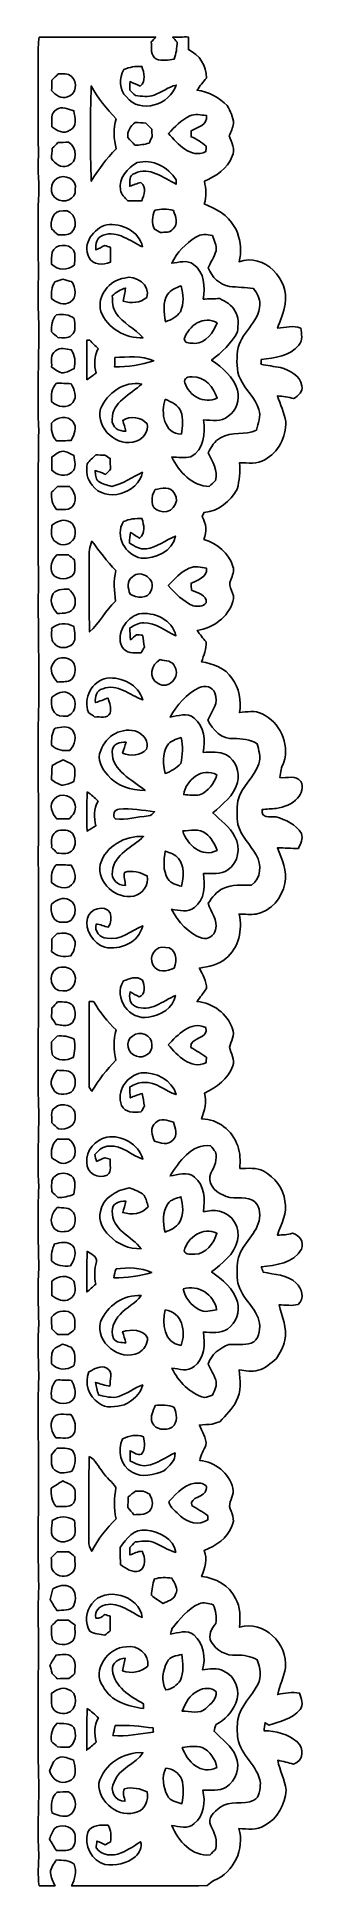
# Model space of a CAD drawing. Header units: centimetres. Extents: x -3.8 to 0, y -13.3 to 13.3.
import ezdxf

# ---------------------------------------------------------------- set-up
doc = ezdxf.new("R2010")
doc.units = ezdxf.units.CM
doc.header["$MEASUREMENT"] = 0
doc.layers.add('Camada 1', color=7, linetype='Continuous')

msp = doc.modelspace()

# ---------------------------------------------------------------- linework, layer by layer
at = {"layer": 'Camada 1', "color": 156}
for points, knots in [([(-3.80031, 13.34658), (-3.2394, 13.34411), (-2.67849, 13.34693), (-2.11756, 13.34552), (-2.11756, 13.34552), (-2.13873, 13.32224), (-2.15953, 13.29896), (-2.18036, 13.27567), (-2.18036, 13.27567), (-2.17612, 13.18854), (-2.19481, 13.07777), (-2.10593, 13.0252), (-2.10593, 13.0252), (-2.02302, 12.99557), (-1.93412, 13.01814), (-1.84946, 13.02908), (-1.84946, 13.02908), (-1.82018, 13.10739), (-1.80958, 13.19065), (-1.80712, 13.2739), (-1.80712, 13.2739), (-1.82934, 13.29755), (-1.85156, 13.32118), (-1.87344, 13.34481), (-1.87344, 13.34481), (-1.79725, 13.34729), (-1.72104, 13.34764), (-1.64449, 13.34729), (-1.64449, 13.34729), (-1.64484, 13.28626), (-1.64484, 13.22558), (-1.64484, 13.1649), (-1.64484, 13.1649), (-1.48716, 13.09504), (-1.37743, 12.92818), (-1.3852, 12.75462), (-1.3852, 12.75462), (-1.43388, 12.69853), (-1.47868, 12.63926), (-1.52066, 12.57787), (-1.52066, 12.57787), (-1.35027, 12.56236), (-1.20352, 12.47239), (-1.08287, 12.35633), (-1.08287, 12.35633), (-1.04407, 12.27379), (-0.99256, 12.19123), (-0.99115, 12.0974), (-0.99115, 12.0974), (-1.0035, 12.03531), (-1.03171, 11.9778), (-1.05394, 11.91889), (-1.05394, 11.91889), (-1.02324, 11.82575), (-0.96116, 11.72345), (-1.01232, 11.62573), (-1.01232, 11.62573), (-1.07793, 11.4444), (-1.24691, 11.33822), (-1.41412, 11.26342), (-1.41412, 11.26342), (-1.38908, 11.15618), (-1.37955, 11.04471), (-1.41519, 10.93816), (-1.41519, 10.93816), (-1.24867, 10.86867), (-1.07335, 10.7773), (-0.98374, 10.61291), (-0.98374, 10.61291), (-0.90507, 10.49296), (-0.88707, 10.3455), (-0.89448, 10.20509), (-0.89448, 10.20509), (-0.90047, 10.17087), (-0.90649, 10.13666), (-0.91177, 10.10208), (-0.91177, 10.10208), (-0.55018, 10.23543), (-0.1794, 9.8442), (-0.2482, 9.49001), (-0.2482, 9.49001), (-0.26689, 9.36901), (-0.3191, 9.25788), (-0.35579, 9.14217), (-0.35579, 9.14217), (-0.24432, 9.15453), (-0.13037, 9.18944), (-0.02172, 9.14323), (-0.02172, 9.14323), (-0.01465, 9.06175), (0.01708, 8.96649), (-0.04923, 8.90018), (-0.04923, 8.90018), (-0.17799, 8.73577), (-0.402, 8.71707), (-0.59357, 8.6892), (-0.59357, 8.6892), (-0.59427, 8.67228), (-0.59603, 8.63911), (-0.59674, 8.62254), (-0.59674, 8.62254), (-0.50289, 8.60595), (-0.40907, 8.58726), (-0.31381, 8.57773), (-0.31381, 8.57773), (-0.18539, 8.53259), (-0.02735, 8.4659), (-0.0069, 8.3121), (-0.0069, 8.3121), (0.0192, 8.22495), (-0.06404, 8.17099), (-0.12331, 8.12689), (-0.12331, 8.12689), (-0.20057, 8.1477), (-0.27924, 8.16075), (-0.35897, 8.16497), (-0.35897, 8.16497), (-0.31769, 8.0415), (-0.2623, 7.92227), (-0.23867, 7.79351), (-0.23867, 7.79351), (-0.23161, 7.57231), (-0.3445, 7.35076), (-0.54099, 7.24283), (-0.54099, 7.24283), (-0.65002, 7.17296), (-0.78477, 7.20365), (-0.90612, 7.19942), (-0.90612, 7.19942), (-0.8906, 7.07136), (-0.90929, 6.94402), (-0.93823, 6.81949), (-0.93823, 6.81949), (-1.04477, 6.64591), (-1.20598, 6.4981), (-1.41836, 6.48223), (-1.41836, 6.48223), (-1.42542, 6.4674), (-1.43917, 6.43778), (-1.44623, 6.42296), (-1.44623, 6.42296), (-1.38308, 6.32171), (-1.37991, 6.20423), (-1.42012, 6.09418), (-1.42012, 6.09418), (-1.2342, 6.03666), (-1.05676, 5.89696), (-1.00173, 5.70401), (-1.00173, 5.70401), (-0.97492, 5.63732), (-1.0102, 5.57171), (-1.03277, 5.50998), (-1.03277, 5.50998), (-1.09063, 5.40414), (-0.95692, 5.30536), (-1.00067, 5.19601), (-1.00067, 5.19601), (-1.07123, 4.97163), (-1.28572, 4.81183), (-1.51572, 4.78043), (-1.51572, 4.78043), (-1.47939, 4.72081), (-1.43634, 4.66543), (-1.38837, 4.61427), (-1.38837, 4.61427), (-1.38203, 4.51268), (-1.4226, 4.41954), (-1.45469, 4.32569), (-1.45469, 4.32569), (-1.28748, 4.30101), (-1.1125, 4.23608), (-1.01549, 4.08863), (-1.01549, 4.08863), (-0.91283, 3.94682), (-0.8765, 3.76584), (-0.90717, 3.59404), (-0.90717, 3.59404), (-0.79888, 3.60286), (-0.68247, 3.62861), (-0.58122, 3.57428), (-0.58122, 3.57428), (-0.32509, 3.45434), (-0.18188, 3.14954), (-0.26547, 2.87508), (-0.26547, 2.87508), (-0.30323, 2.8077), (-0.31593, 2.73115), (-0.32192, 2.65494), (-0.32192, 2.65494), (-0.22315, 2.64154), (-0.08767, 2.69621), (-0.01994, 2.59886), (-0.01994, 2.59886), (0.01638, 2.51912), (-0.00513, 2.42069), (-0.06723, 2.35966), (-0.06723, 2.35966), (-0.14307, 2.26476), (-0.26547, 2.23584), (-0.37732, 2.20727), (-0.37732, 2.20727), (-0.44539, 2.20374), (-0.51349, 2.19881), (-0.58122, 2.19245), (-0.58122, 2.19245), (-0.5971, 2.06016), (-0.46727, 2.09437), (-0.38366, 2.08909), (-0.38366, 2.08909), (-0.24255, 2.04323), (-0.0905, 1.98254), (-0.0136, 1.84674), (-0.0136, 1.84674), (0.01849, 1.77229), (-0.02735, 1.69927), (-0.05558, 1.63189), (-0.05558, 1.63189), (-0.15683, 1.63047), (-0.25772, 1.63858), (-0.35827, 1.64), (-0.35827, 1.64), (-0.30253, 1.47526), (-0.20374, 1.30415), (-0.25419, 1.1253), (-0.25419, 1.1253), (-0.28806, 0.91505), (-0.45351, 0.72842), (-0.66376, 0.68221), (-0.66376, 0.68221), (-0.74632, 0.67551), (-0.82921, 0.68151), (-0.91177, 0.68397), (-0.91177, 0.68397), (-0.85991, 0.45573), (-0.91636, 0.19468), (-1.10473, 0.04368), (-1.10473, 0.04368), (-1.20703, -0.05544), (-1.35416, -0.06919), (-1.48645, -0.09601), (-1.48645, -0.09601), (-1.43917, -0.18985), (-1.38026, -0.28263), (-1.38379, -0.39199), (-1.38379, -0.39199), (-1.43071, -0.45303), (-1.47515, -0.51617), (-1.51925, -0.57931), (-1.51925, -0.57931), (-1.29136, -0.59694), (-1.08251, -0.75711), (-1.00701, -0.9723), (-1.00701, -0.9723), (-0.96752, -1.06473), (-1.03454, -1.15047), (-1.0497, -1.24006), (-1.0497, -1.24006), (-1.03454, -1.32932), (-0.96433, -1.41576), (-1.00419, -1.50853), (-1.00419, -1.50853), (-1.06911, -1.69586), (-1.2395, -1.81756), (-1.4113, -1.90012), (-1.4113, -1.90012), (-1.37144, -2.02852), (-1.41341, -2.15199), (-1.45364, -2.27405), (-1.45364, -2.27405), (-1.21656, -2.273), (-1.00701, -2.4441), (-0.93258, -2.66423), (-0.93258, -2.66423), (-0.89165, -2.76723), (-0.89872, -2.88047), (-0.90118, -2.98949), (-0.90118, -2.98949), (-0.78548, -2.9909), (-0.66164, -2.97008), (-0.55581, -3.02901), (-0.55581, -3.02901), (-0.39813, -3.1172), (-0.26937, -3.27595), (-0.25244, -3.46046), (-0.25244, -3.46046), (-0.20904, -3.63224), (-0.30781, -3.79311), (-0.35827, -3.95152), (-0.35827, -3.95152), (-0.28594, -3.94869), (-0.21221, -3.94694), (-0.142, -3.92435), (-0.142, -3.92435), (-0.03794, -3.94869), (0.03049, -4.04888), (-0.0136, -4.15401), (-0.0136, -4.15401), (-0.12366, -4.36285), (-0.38473, -4.3826), (-0.5925, -4.41084), (-0.5925, -4.41084), (-0.5858, -4.42918), (-0.57203, -4.46587), (-0.56534, -4.48422), (-0.56534, -4.48422), (-0.40378, -4.52478), (-0.21467, -4.51808), (-0.08733, -4.64367), (-0.08733, -4.64367), (-0.00513, -4.71916), (0.03931, -4.8705), (-0.05982, -4.95094), (-0.05982, -4.95094), (-0.1487, -4.9795), (-0.24396, -4.95728), (-0.33532, -4.96011), (-0.33532, -4.96011), (-0.29794, -5.12663), (-0.2101, -5.29525), (-0.25348, -5.46917), (-0.25348, -5.46917), (-0.26513, -5.57006), (-0.32686, -5.65331), (-0.37591, -5.73904), (-0.37591, -5.73904), (-0.45845, -5.79902), (-0.53217, -5.87945), (-0.63484, -5.90379), (-0.63484, -5.90379), (-0.7262, -5.93025), (-0.82039, -5.90661), (-0.91212, -5.89743), (-0.91212, -5.89743), (-0.89626, -6.04877), (-0.8765, -6.21071), (-0.95269, -6.35041), (-0.95269, -6.35041), (-1.01091, -6.46365), (-1.10544, -6.55114), (-1.18871, -6.64533), (-1.18871, -6.64533), (-1.22609, -6.65697), (-1.26314, -6.66896), (-1.30018, -6.68202), (-1.30018, -6.68202), (-1.36227, -6.68589), (-1.42471, -6.68872), (-1.48645, -6.69366), (-1.48645, -6.69366), (-1.45152, -6.78819), (-1.37991, -6.87921), (-1.39049, -6.9847), (-1.39049, -6.9847), (-1.42118, -7.05808), (-1.46774, -7.12511), (-1.48044, -7.20519), (-1.48044, -7.20519), (-1.25856, -7.22283), (-1.05676, -7.38757), (-1.00209, -7.60453), (-1.00209, -7.60453), (-0.9728, -7.69589), (-1.05464, -7.77668), (-1.04899, -7.86806), (-1.04899, -7.86806), (-1.02889, -7.96154), (-0.9594, -8.05819), (-1.01866, -8.15275), (-1.01866, -8.15275), (-1.07934, -8.33371), (-1.25044, -8.43603), (-1.41731, -8.5034), (-1.41731, -8.5034), (-1.36439, -8.63006), (-1.40425, -8.75812), (-1.45364, -8.8784), (-1.45364, -8.8784), (-1.25396, -8.90381), (-1.05111, -9.0047), (-0.96574, -9.19661), (-0.96574, -9.19661), (-0.8906, -9.32185), (-0.89589, -9.47142), (-0.90507, -9.61219), (-0.90507, -9.61219), (-0.553, -9.50777), (-0.20551, -9.85102), (-0.24291, -10.19956), (-0.24291, -10.19956), (-0.25984, -10.33361), (-0.33181, -10.4518), (-0.35403, -10.58479), (-0.35403, -10.58479), (-0.25066, -10.56292), (-0.14553, -10.54493), (-0.04006, -10.56433), (-0.04006, -10.56433), (-0.01641, -10.63912), (0.02731, -10.73297), (-0.033, -10.80211), (-0.033, -10.80211), (-0.14519, -10.93934), (-0.3237, -10.97497), (-0.48315, -11.02718), (-0.48315, -11.02718), (-0.4969, -11.01801), (-0.52442, -10.99967), (-0.53817, -10.99049), (-0.53817, -10.99049), (-0.54348, -11.0293), (-0.54806, -11.06845), (-0.55264, -11.10797), (-0.55264, -11.10797), (-0.38224, -11.10972), (-0.20834, -11.15771), (-0.07393, -11.2653), (-0.07393, -11.2653), (0.02943, -11.35878), (0.02096, -11.54752), (-0.12648, -11.59021), (-0.12648, -11.59021), (-0.20162, -11.56869), (-0.27712, -11.5493), (-0.35332, -11.53412), (-0.35332, -11.53412), (-0.32721, -11.68123), (-0.25207, -11.81423), (-0.23302, -11.96345), (-0.23302, -11.96345), (-0.25453, -12.16876), (-0.3505, -12.38079), (-0.54558, -12.47393), (-0.54558, -12.47393), (-0.65565, -12.54907), (-0.79076, -12.52755), (-0.91531, -12.51837), (-0.91531, -12.51837), (-0.82921, -12.81506), (-0.98726, -13.15303), (-1.27549, -13.26802), (-1.27549, -13.26802), (-1.30865, -13.29236), (-1.34074, -13.31741), (-1.37251, -13.34352), (-1.37251, -13.34352), (-2.02585, -13.34952), (-2.67919, -13.34211), (-3.33218, -13.3474), (-3.33218, -13.3474), (-3.28491, -13.25109), (-3.25315, -13.13785), (-3.29478, -13.03377), (-3.29478, -13.03377), (-3.36393, -12.97274), (-3.46164, -12.9798), (-3.54701, -12.97169), (-3.54701, -12.97169), (-3.58548, -13.02778), (-3.63591, -13.08493), (-3.63733, -13.1569), (-3.63733, -13.1569), (-3.62709, -13.22358), (-3.59781, -13.28532), (-3.5703, -13.34669), (-3.5703, -13.34669), (-3.6458, -13.34564), (-3.72129, -13.34564), (-3.79678, -13.34669), (-3.79678, -13.34669), (-3.8296, -13.19252), (-3.79926, -13.03625), (-3.80631, -12.88103), (-3.80631, -12.88103), (-3.82254, -12.57482), (-3.80913, -12.26825), (-3.80207, -11.96204), (-3.80207, -11.96204), (-3.82219, -11.39901), (-3.81019, -10.83527), (-3.81301, -10.27187), (-3.81301, -10.27187), (-3.79503, -9.85948), (-3.82748, -9.44708), (-3.80348, -9.03469), (-3.80348, -9.03469), (-3.82889, -8.30584), (-3.79325, -7.57666), (-3.81267, -6.84783), (-3.81267, -6.84783), (-3.81513, -6.55431), (-3.8162, -6.26044), (-3.80278, -5.96693), (-3.80278, -5.96693), (-3.81583, -5.72034), (-3.81936, -5.47305), (-3.80455, -5.22645), (-3.80455, -5.22645), (-3.81513, -4.95694), (-3.81936, -4.6867), (-3.80455, -4.41683), (-3.80455, -4.41683), (-3.81372, -4.02807), (-3.82007, -3.6386), (-3.8056, -3.24984), (-3.8056, -3.24984), (-3.8303, -2.80429), (-3.79079, -2.35837), (-3.8116, -1.91282), (-3.8116, -1.91282), (-3.81478, -0.78322), (-3.79926, 0.34637), (-3.81337, 1.47526), (-3.81337, 1.47526), (-3.80031, 2.15929), (-3.82395, 2.84368), (-3.81055, 3.52807), (-3.81055, 3.52807), (-3.79113, 3.99657), (-3.81196, 4.46539), (-3.80877, 4.93389), (-3.80877, 4.93389), (-3.8296, 5.20271), (-3.79255, 5.47187), (-3.81267, 5.74034), (-3.81267, 5.74034), (-3.81549, 5.94284), (-3.81301, 6.14498), (-3.81372, 6.34712), (-3.81372, 6.34712), (-3.81055, 6.78351), (-3.81513, 7.21918), (-3.80526, 7.65522), (-3.80526, 7.65522), (-3.83065, 8.2059), (-3.79749, 8.75729), (-3.80667, 9.30797), (-3.80667, 9.30797), (-3.82818, 9.60149), (-3.79819, 9.89536), (-3.81372, 10.18922), (-3.81372, 10.18922), (-3.8116, 10.45944), (-3.81971, 10.73003), (-3.80913, 11.00026), (-3.80913, 11.00026), (-3.78974, 11.21227), (-3.82641, 11.42429), (-3.80808, 11.63631), (-3.80808, 11.63631), (-3.8183, 12.10586), (-3.81089, 12.57576), (-3.81442, 13.0453), (-3.81442, 13.0453), (-3.81654, 13.14585), (-3.80984, 13.24639), (-3.80031, 13.34658)], [0, 0, 0, 0, 0.00714286, 0.00714286, 0.00714286, 0.00714286, 0.01428571, 0.01428571, 0.01428571, 0.01428571, 0.02142857, 0.02142857, 0.02142857, 0.02142857, 0.02857143, 0.02857143, 0.02857143, 0.02857143, 0.03571429, 0.03571429, 0.03571429, 0.03571429, 0.04285714, 0.04285714, 0.04285714, 0.04285714, 0.05, 0.05, 0.05, 0.05, 0.05714286, 0.05714286, 0.05714286, 0.05714286, 0.06428571, 0.06428571, 0.06428571, 0.06428571, 0.07142857, 0.07142857, 0.07142857, 0.07142857, 0.07857143, 0.07857143, 0.07857143, 0.07857143, 0.08571429, 0.08571429, 0.08571429, 0.08571429, 0.09285714, 0.09285714, 0.09285714, 0.09285714, 0.1, 0.1, 0.1, 0.1, 0.10714286, 0.10714286, 0.10714286, 0.10714286, 0.11428571, 0.11428571, 0.11428571, 0.11428571, 0.12142857, 0.12142857, 0.12142857, 0.12142857, 0.12857143, 0.12857143, 0.12857143, 0.12857143, 0.13571429, 0.13571429, 0.13571429, 0.13571429, 0.14285714, 0.14285714, 0.14285714, 0.14285714, 0.15, 0.15, 0.15, 0.15, 0.15714286, 0.15714286, 0.15714286, 0.15714286, 0.16428571, 0.16428571, 0.16428571, 0.16428571, 0.17142857, 0.17142857, 0.17142857, 0.17142857, 0.17857143, 0.17857143, 0.17857143, 0.17857143, 0.18571429, 0.18571429, 0.18571429, 0.18571429, 0.19285714, 0.19285714, 0.19285714, 0.19285714, 0.2, 0.2, 0.2, 0.2, 0.20714286, 0.20714286, 0.20714286, 0.20714286, 0.21428571, 0.21428571, 0.21428571, 0.21428571, 0.22142857, 0.22142857, 0.22142857, 0.22142857, 0.22857143, 0.22857143, 0.22857143, 0.22857143, 0.23571429, 0.23571429, 0.23571429, 0.23571429, 0.24285714, 0.24285714, 0.24285714, 0.24285714, 0.25, 0.25, 0.25, 0.25, 0.25714286, 0.25714286, 0.25714286, 0.25714286, 0.26428571, 0.26428571, 0.26428571, 0.26428571, 0.27142857, 0.27142857, 0.27142857, 0.27142857, 0.27857143, 0.27857143, 0.27857143, 0.27857143, 0.28571429, 0.28571429, 0.28571429, 0.28571429, 0.29285714, 0.29285714, 0.29285714, 0.29285714, 0.3, 0.3, 0.3, 0.3, 0.30714286, 0.30714286, 0.30714286, 0.30714286, 0.31428571, 0.31428571, 0.31428571, 0.31428571, 0.32142857, 0.32142857, 0.32142857, 0.32142857, 0.32857143, 0.32857143, 0.32857143, 0.32857143, 0.33571429, 0.33571429, 0.33571429, 0.33571429, 0.34285714, 0.34285714, 0.34285714, 0.34285714, 0.35, 0.35, 0.35, 0.35, 0.35714286, 0.35714286, 0.35714286, 0.35714286, 0.36428571, 0.36428571, 0.36428571, 0.36428571, 0.37142857, 0.37142857, 0.37142857, 0.37142857, 0.37857143, 0.37857143, 0.37857143, 0.37857143, 0.38571429, 0.38571429, 0.38571429, 0.38571429, 0.39285714, 0.39285714, 0.39285714, 0.39285714, 0.4, 0.4, 0.4, 0.4, 0.40714286, 0.40714286, 0.40714286, 0.40714286, 0.41428571, 0.41428571, 0.41428571, 0.41428571, 0.42142857, 0.42142857, 0.42142857, 0.42142857, 0.42857143, 0.42857143, 0.42857143, 0.42857143, 0.43571429, 0.43571429, 0.43571429, 0.43571429, 0.44285714, 0.44285714, 0.44285714, 0.44285714, 0.45, 0.45, 0.45, 0.45, 0.45714286, 0.45714286, 0.45714286, 0.45714286, 0.46428571, 0.46428571, 0.46428571, 0.46428571, 0.47142857, 0.47142857, 0.47142857, 0.47142857, 0.47857143, 0.47857143, 0.47857143, 0.47857143, 0.48571429, 0.48571429, 0.48571429, 0.48571429, 0.49285714, 0.49285714, 0.49285714, 0.49285714, 0.5, 0.5, 0.5, 0.5, 0.50714286, 0.50714286, 0.50714286, 0.50714286, 0.51428571, 0.51428571, 0.51428571, 0.51428571, 0.52142857, 0.52142857, 0.52142857, 0.52142857, 0.52857143, 0.52857143, 0.52857143, 0.52857143, 0.53571429, 0.53571429, 0.53571429, 0.53571429, 0.54285714, 0.54285714, 0.54285714, 0.54285714, 0.55, 0.55, 0.55, 0.55, 0.55714286, 0.55714286, 0.55714286, 0.55714286, 0.56428571, 0.56428571, 0.56428571, 0.56428571, 0.57142857, 0.57142857, 0.57142857, 0.57142857, 0.57857143, 0.57857143, 0.57857143, 0.57857143, 0.58571429, 0.58571429, 0.58571429, 0.58571429, 0.59285714, 0.59285714, 0.59285714, 0.59285714, 0.6, 0.6, 0.6, 0.6, 0.60714286, 0.60714286, 0.60714286, 0.60714286, 0.61428571, 0.61428571, 0.61428571, 0.61428571, 0.62142857, 0.62142857, 0.62142857, 0.62142857, 0.62857143, 0.62857143, 0.62857143, 0.62857143, 0.63571429, 0.63571429, 0.63571429, 0.63571429, 0.64285714, 0.64285714, 0.64285714, 0.64285714, 0.65, 0.65, 0.65, 0.65, 0.65714286, 0.65714286, 0.65714286, 0.65714286, 0.66428571, 0.66428571, 0.66428571, 0.66428571, 0.67142857, 0.67142857, 0.67142857, 0.67142857, 0.67857143, 0.67857143, 0.67857143, 0.67857143, 0.68571429, 0.68571429, 0.68571429, 0.68571429, 0.69285714, 0.69285714, 0.69285714, 0.69285714, 0.7, 0.7, 0.7, 0.7, 0.70714286, 0.70714286, 0.70714286, 0.70714286, 0.71428571, 0.71428571, 0.71428571, 0.71428571, 0.72142857, 0.72142857, 0.72142857, 0.72142857, 0.72857143, 0.72857143, 0.72857143, 0.72857143, 0.73571429, 0.73571429, 0.73571429, 0.73571429, 0.74285714, 0.74285714, 0.74285714, 0.74285714, 0.75, 0.75, 0.75, 0.75, 0.75714286, 0.75714286, 0.75714286, 0.75714286, 0.76428571, 0.76428571, 0.76428571, 0.76428571, 0.77142857, 0.77142857, 0.77142857, 0.77142857, 0.77857143, 0.77857143, 0.77857143, 0.77857143, 0.78571429, 0.78571429, 0.78571429, 0.78571429, 0.79285714, 0.79285714, 0.79285714, 0.79285714, 0.8, 0.8, 0.8, 0.8, 0.80714286, 0.80714286, 0.80714286, 0.80714286, 0.81428571, 0.81428571, 0.81428571, 0.81428571, 0.82142857, 0.82142857, 0.82142857, 0.82142857, 0.82857143, 0.82857143, 0.82857143, 0.82857143, 0.83571429, 0.83571429, 0.83571429, 0.83571429, 0.84285714, 0.84285714, 0.84285714, 0.84285714, 0.85, 0.85, 0.85, 0.85, 0.85714286, 0.85714286, 0.85714286, 0.85714286, 0.86428571, 0.86428571, 0.86428571, 0.86428571, 0.87142857, 0.87142857, 0.87142857, 0.87142857, 0.87857143, 0.87857143, 0.87857143, 0.87857143, 0.88571429, 0.88571429, 0.88571429, 0.88571429, 0.89285714, 0.89285714, 0.89285714, 0.89285714, 0.9, 0.9, 0.9, 0.9, 0.90714286, 0.90714286, 0.90714286, 0.90714286, 0.91428571, 0.91428571, 0.91428571, 0.91428571, 0.92142857, 0.92142857, 0.92142857, 0.92142857, 0.92857143, 0.92857143, 0.92857143, 0.92857143, 0.93571429, 0.93571429, 0.93571429, 0.93571429, 0.94285714, 0.94285714, 0.94285714, 0.94285714, 0.95, 0.95, 0.95, 0.95, 0.95714286, 0.95714286, 0.95714286, 0.95714286, 0.96428571, 0.96428571, 0.96428571, 0.96428571, 0.97142857, 0.97142857, 0.97142857, 0.97142857, 0.97857143, 0.97857143, 0.97857143, 0.97857143, 0.98571429, 0.98571429, 0.98571429, 0.98571429, 1, 1, 1, 1]), ([(-3.61406, 12.72358), (-3.61406, 12.72358), (-3.61406, 12.72358), (-3.61406, 12.72358), (-3.61406, 12.72358), (-3.61616, 12.67348), (-3.61793, 12.62374), (-3.61934, 12.57365), (-3.61934, 12.57365), (-3.5629, 12.50944), (-3.47928, 12.44488), (-3.38933, 12.48545), (-3.38933, 12.48545), (-3.26162, 12.51508), (-3.24223, 12.69853), (-3.33113, 12.77825), (-3.33113, 12.77825), (-3.38404, 12.82623), (-3.45811, 12.81071), (-3.52268, 12.81706), (-3.52268, 12.81706), (-3.55301, 12.78602), (-3.5837, 12.75462), (-3.61406, 12.72358)], [0, 0, 0, 0, 0.14285714, 0.14285714, 0.14285714, 0.14285714, 0.28571429, 0.28571429, 0.28571429, 0.28571429, 0.42857143, 0.42857143, 0.42857143, 0.42857143, 0.57142857, 0.57142857, 0.57142857, 0.57142857, 0.71428571, 0.71428571, 0.71428571, 0.71428571, 1, 1, 1, 1]), ([(-2.57899, 12.87774), (-2.57899, 12.87774), (-2.57899, 12.87774), (-2.57899, 12.87774), (-2.57899, 12.87774), (-2.64638, 12.75074), (-2.64779, 12.5874), (-2.53948, 12.48157), (-2.53948, 12.48157), (-2.34228, 12.22898), (-1.90801, 12.36974), (-1.82018, 12.65407), (-1.82018, 12.65407), (-1.93376, 12.62268), (-2.03077, 12.55424), (-2.13838, 12.50979), (-2.13838, 12.50979), (-2.22587, 12.47451), (-2.32076, 12.49321), (-2.41037, 12.50414), (-2.41037, 12.50414), (-2.43754, 12.52955), (-2.4647, 12.55495), (-2.49187, 12.57999), (-2.49187, 12.57999), (-2.4908, 12.62127), (-2.48904, 12.66255), (-2.48727, 12.70347), (-2.48727, 12.70347), (-2.43859, 12.6823), (-2.39025, 12.66078), (-2.34158, 12.63855), (-2.34158, 12.63855), (-2.25021, 12.71229), (-2.28761, 12.82729), (-2.31548, 12.92183), (-2.31548, 12.92183), (-2.40648, 12.9303), (-2.49504, 12.91195), (-2.57899, 12.87774)], [0, 0, 0, 0, 0.09090909, 0.09090909, 0.09090909, 0.09090909, 0.18181818, 0.18181818, 0.18181818, 0.18181818, 0.27272727, 0.27272727, 0.27272727, 0.27272727, 0.36363636, 0.36363636, 0.36363636, 0.36363636, 0.45454545, 0.45454545, 0.45454545, 0.45454545, 0.54545455, 0.54545455, 0.54545455, 0.54545455, 0.63636364, 0.63636364, 0.63636364, 0.63636364, 0.72727273, 0.72727273, 0.72727273, 0.72727273, 0.81818182, 0.81818182, 0.81818182, 0.81818182, 1, 1, 1, 1]), ([(-3.04784, 11.26484), (-3.04784, 11.26484), (-3.04784, 11.26484), (-3.04784, 11.26484), (-3.04784, 11.26484), (-2.94517, 11.43382), (-2.82594, 11.59151), (-2.6866, 11.73191), (-2.6866, 11.73191), (-2.72539, 11.87444), (-2.72646, 12.02472), (-2.68765, 12.16724), (-2.68765, 12.16724), (-2.8263, 12.30977), (-2.95328, 12.46428), (-3.04749, 12.64032), (-3.04749, 12.64032), (-3.06301, 12.18241), (-3.06231, 11.72274), (-3.04784, 11.26484)], [0, 0, 0, 0, 0.16666667, 0.16666667, 0.16666667, 0.16666667, 0.33333333, 0.33333333, 0.33333333, 0.33333333, 0.5, 0.5, 0.5, 0.5, 0.66666667, 0.66666667, 0.66666667, 0.66666667, 1, 1, 1, 1]), ([(-3.54984, 12.29883), (-3.54984, 12.29883), (-3.54984, 12.29883), (-3.54984, 12.29883), (-3.54984, 12.29883), (-3.64403, 12.25155), (-3.60982, 12.13514), (-3.61616, 12.05083), (-3.61616, 12.05083), (-3.54314, 11.99403), (-3.44437, 11.939), (-3.35617, 12.00003), (-3.35617, 12.00003), (-3.24293, 12.0466), (-3.28737, 12.18841), (-3.29724, 12.28154), (-3.29724, 12.28154), (-3.37769, 12.30624), (-3.47046, 12.35281), (-3.54984, 12.29883)], [0, 0, 0, 0, 0.16666667, 0.16666667, 0.16666667, 0.16666667, 0.33333333, 0.33333333, 0.33333333, 0.33333333, 0.5, 0.5, 0.5, 0.5, 0.66666667, 0.66666667, 0.66666667, 0.66666667, 1, 1, 1, 1]), ([(-2.51938, 11.8949), (-2.51938, 11.8949), (-2.51938, 11.8949), (-2.51938, 11.8949), (-2.51938, 11.8949), (-2.4848, 11.85892), (-2.45023, 11.82223), (-2.41601, 11.78519), (-2.41601, 11.78519), (-2.34757, 11.7873), (-2.27913, 11.79542), (-2.21245, 11.81376), (-2.21245, 11.81376), (-2.20153, 11.83775), (-2.17965, 11.88608), (-2.16872, 11.91007), (-2.16872, 11.91007), (-2.16977, 11.93688), (-2.17225, 11.99086), (-2.1733, 12.01802), (-2.1733, 12.01802), (-2.20258, 12.04694), (-2.2315, 12.07587), (-2.26044, 12.1048), (-2.26044, 12.1048), (-2.31195, 12.10763), (-2.36345, 12.11044), (-2.41461, 12.11327), (-2.41461, 12.11327), (-2.47915, 12.05647), (-2.53031, 11.98556), (-2.51938, 11.8949)], [0, 0, 0, 0, 0.11111111, 0.11111111, 0.11111111, 0.11111111, 0.22222222, 0.22222222, 0.22222222, 0.22222222, 0.33333333, 0.33333333, 0.33333333, 0.33333333, 0.44444444, 0.44444444, 0.44444444, 0.44444444, 0.55555556, 0.55555556, 0.55555556, 0.55555556, 0.66666667, 0.66666667, 0.66666667, 0.66666667, 0.77777778, 0.77777778, 0.77777778, 0.77777778, 1, 1, 1, 1]), ([(-1.62367, 12.20675), (-1.62367, 12.20675), (-1.62367, 12.20675), (-1.62367, 12.20675), (-1.62367, 12.20675), (-1.74714, 12.15031), (-1.84064, 12.04906), (-1.932, 11.95205), (-1.932, 11.95205), (-1.7983, 11.806), (-1.61027, 11.58446), (-1.3919, 11.69241), (-1.3919, 11.69241), (-1.39014, 11.7118), (-1.38695, 11.75097), (-1.38554, 11.77037), (-1.38554, 11.77037), (-1.45152, 11.82752), (-1.52665, 11.87232), (-1.60568, 11.9083), (-1.60568, 11.9083), (-1.60498, 11.93688), (-1.60391, 11.96546), (-1.60252, 11.99403), (-1.60252, 11.99403), (-1.50972, 12.04201), (-1.36157, 12.07799), (-1.38484, 12.21417), (-1.38484, 12.21417), (-1.46387, 12.21946), (-1.54924, 12.2445), (-1.62367, 12.20675)], [0, 0, 0, 0, 0.11111111, 0.11111111, 0.11111111, 0.11111111, 0.22222222, 0.22222222, 0.22222222, 0.22222222, 0.33333333, 0.33333333, 0.33333333, 0.33333333, 0.44444444, 0.44444444, 0.44444444, 0.44444444, 0.55555556, 0.55555556, 0.55555556, 0.55555556, 0.66666667, 0.66666667, 0.66666667, 0.66666667, 0.77777778, 0.77777778, 0.77777778, 0.77777778, 1, 1, 1, 1]), ([(-3.60911, 11.74003), (-3.60911, 11.74003), (-3.60911, 11.74003), (-3.60911, 11.74003), (-3.60911, 11.74003), (-3.61369, 11.69099), (-3.61827, 11.64195), (-3.62251, 11.59292), (-3.62251, 11.59292), (-3.56959, 11.51425), (-3.48528, 11.44899), (-3.38544, 11.4885), (-3.38544, 11.4885), (-3.23446, 11.53612), (-3.25175, 11.75979), (-3.37593, 11.82964), (-3.37593, 11.82964), (-3.42673, 11.82752), (-3.47787, 11.82504), (-3.52832, 11.82293), (-3.52832, 11.82293), (-3.55513, 11.79542), (-3.58229, 11.76755), (-3.60911, 11.74003)], [0, 0, 0, 0, 0.14285714, 0.14285714, 0.14285714, 0.14285714, 0.28571429, 0.28571429, 0.28571429, 0.28571429, 0.42857143, 0.42857143, 0.42857143, 0.42857143, 0.57142857, 0.57142857, 0.57142857, 0.57142857, 0.71428571, 0.71428571, 0.71428571, 0.71428571, 1, 1, 1, 1]), ([(-2.38321, 11.53331), (-2.38321, 11.53331), (-2.38321, 11.53331), (-2.38321, 11.53331), (-2.38321, 11.53331), (-2.52608, 11.45957), (-2.65661, 11.30929), (-2.62416, 11.13819), (-2.62416, 11.13819), (-2.61815, 11.07222), (-2.55853, 11.03095), (-2.52113, 10.98155), (-2.52113, 10.98155), (-2.45306, 10.98085), (-2.38462, 10.98085), (-2.31619, 10.98262), (-2.31619, 10.98262), (-2.28936, 11.06693), (-2.24068, 11.18229), (-2.32993, 11.24614), (-2.32993, 11.24614), (-2.38567, 11.2345), (-2.43788, 11.21157), (-2.4908, 11.19181), (-2.4908, 11.19181), (-2.49257, 11.26201), (-2.50315, 11.35232), (-2.41883, 11.37878), (-2.41883, 11.37878), (-2.20541, 11.48215), (-2.00502, 11.31317), (-1.8223, 11.22145), (-1.8223, 11.22145), (-1.8223, 11.23767), (-1.8223, 11.27013), (-1.8223, 11.28636), (-1.8223, 11.28636), (-1.938, 11.47122), (-2.16555, 11.59186), (-2.38321, 11.53331)], [0, 0, 0, 0, 0.09090909, 0.09090909, 0.09090909, 0.09090909, 0.18181818, 0.18181818, 0.18181818, 0.18181818, 0.27272727, 0.27272727, 0.27272727, 0.27272727, 0.36363636, 0.36363636, 0.36363636, 0.36363636, 0.45454545, 0.45454545, 0.45454545, 0.45454545, 0.54545455, 0.54545455, 0.54545455, 0.54545455, 0.63636364, 0.63636364, 0.63636364, 0.63636364, 0.72727273, 0.72727273, 0.72727273, 0.72727273, 0.81818182, 0.81818182, 0.81818182, 0.81818182, 1, 1, 1, 1]), ([(-3.54596, 11.30611), (-3.54596, 11.30611), (-3.54596, 11.30611), (-3.54596, 11.30611), (-3.54596, 11.30611), (-3.64156, 11.24296), (-3.65285, 11.07222), (-3.54949, 11.01225), (-3.54949, 11.01225), (-3.45212, 10.93287), (-3.26091, 11.00801), (-3.27926, 11.14454), (-3.27926, 11.14454), (-3.24681, 11.29377), (-3.43201, 11.37808), (-3.54596, 11.30611)], [0, 0, 0, 0, 0.2, 0.2, 0.2, 0.2, 0.4, 0.4, 0.4, 0.4, 0.6, 0.6, 0.6, 0.6, 1, 1, 1, 1]), ([(-3.61722, 10.57128), (-3.61722, 10.57128), (-3.61722, 10.57128), (-3.61722, 10.57128), (-3.61722, 10.57128), (-3.58619, 10.54482), (-3.55549, 10.51766), (-3.52445, 10.49049), (-3.52445, 10.49049), (-3.462, 10.50037), (-3.37981, 10.47215), (-3.33252, 10.52647), (-3.33252, 10.52647), (-3.21999, 10.62772), (-3.28879, 10.85702), (-3.4546, 10.83939), (-3.4546, 10.83939), (-3.59888, 10.84679), (-3.6451, 10.68733), (-3.61722, 10.57128)], [0, 0, 0, 0, 0.16666667, 0.16666667, 0.16666667, 0.16666667, 0.33333333, 0.33333333, 0.33333333, 0.33333333, 0.5, 0.5, 0.5, 0.5, 0.66666667, 0.66666667, 0.66666667, 0.66666667, 1, 1, 1, 1]), ([(-2.12886, 10.84504), (-2.12886, 10.84504), (-2.12886, 10.84504), (-2.12886, 10.84504), (-2.12886, 10.84504), (-2.16767, 10.75684), (-2.17965, 10.66088), (-2.13415, 10.57234), (-2.13415, 10.57234), (-2.11263, 10.56034), (-2.06924, 10.53636), (-2.04736, 10.52436), (-2.04736, 10.52436), (-1.98527, 10.53459), (-1.90484, 10.51412), (-1.86639, 10.57833), (-1.86639, 10.57833), (-1.78278, 10.64854), (-1.83041, 10.75825), (-1.86109, 10.84221), (-1.86109, 10.84221), (-1.94964, 10.8655), (-2.0403, 10.87114), (-2.12886, 10.84504)], [0, 0, 0, 0, 0.14285714, 0.14285714, 0.14285714, 0.14285714, 0.28571429, 0.28571429, 0.28571429, 0.28571429, 0.42857143, 0.42857143, 0.42857143, 0.42857143, 0.57142857, 0.57142857, 0.57142857, 0.57142857, 0.71428571, 0.71428571, 0.71428571, 0.71428571, 1, 1, 1, 1]), ([(-3.08348, 10.16946), (-3.08348, 10.16946), (-3.08348, 10.16946), (-3.08348, 10.16946), (-3.08348, 10.16946), (-3.02315, 10.05164), (-2.87674, 10.05199), (-2.76915, 10.0975), (-2.76915, 10.0975), (-2.76879, 10.1684), (-2.76915, 10.23896), (-2.77056, 10.30987), (-2.77056, 10.30987), (-2.79102, 10.31692), (-2.83193, 10.33104), (-2.85205, 10.33809), (-2.85205, 10.33809), (-2.89437, 10.31551), (-2.93671, 10.29399), (-2.9794, 10.27282), (-2.9794, 10.27282), (-2.98717, 10.35855), (-2.96953, 10.4598), (-2.87357, 10.48556), (-2.87357, 10.48556), (-2.66436, 10.55999), (-2.48622, 10.39771), (-2.30737, 10.31869), (-2.30737, 10.31869), (-2.35356, 10.54659), (-2.61145, 10.66194), (-2.82452, 10.63478), (-2.82452, 10.63478), (-3.01468, 10.58821), (-3.17872, 10.35926), (-3.08348, 10.16946)], [0, 0, 0, 0, 0.1, 0.1, 0.1, 0.1, 0.2, 0.2, 0.2, 0.2, 0.3, 0.3, 0.3, 0.3, 0.4, 0.4, 0.4, 0.4, 0.5, 0.5, 0.5, 0.5, 0.6, 0.6, 0.6, 0.6, 0.7, 0.7, 0.7, 0.7, 0.8, 0.8, 0.8, 0.8, 1, 1, 1, 1]), ([(-1.53725, 10.45803), (-1.53725, 10.45803), (-1.53725, 10.45803), (-1.53725, 10.45803), (-1.53725, 10.45803), (-1.68294, 10.36561), (-1.80958, 10.23614), (-1.88508, 10.07986), (-1.88508, 10.07986), (-1.78171, 10.09256), (-1.66213, 10.13559), (-1.57005, 10.06363), (-1.57005, 10.06363), (-1.4113, 9.95286), (-1.40001, 9.73731), (-1.43, 9.56304), (-1.43, 9.56304), (-1.35097, 9.56622), (-1.27196, 9.56833), (-1.19222, 9.57044), (-1.19222, 9.57044), (-1.10826, 9.52811), (-1.01795, 9.48154), (-0.97174, 9.39476), (-0.97174, 9.39476), (-0.91141, 9.30446), (-0.92693, 9.19191), (-0.93682, 9.08997), (-0.93682, 9.08997), (-1.02114, 8.92064), (-1.16471, 8.79575), (-1.31041, 8.68003), (-1.31041, 8.68003), (-1.14954, 8.57527), (-0.99079, 8.43767), (-0.93505, 8.24681), (-0.93505, 8.24681), (-0.8973, 8.10784), (-0.95198, 7.95543), (-1.0684, 7.87147), (-1.0684, 7.87147), (-1.16859, 7.78681), (-1.30829, 7.81361), (-1.42788, 7.81855), (-1.42788, 7.81855), (-1.39472, 7.62664), (-1.41941, 7.38993), (-1.60815, 7.28551), (-1.60815, 7.28551), (-1.69882, 7.2661), (-1.79265, 7.28303), (-1.88403, 7.28127), (-1.88403, 7.28127), (-1.77961, 7.07631), (-1.59263, 6.85582), (-1.34286, 6.8597), (-1.34286, 6.8597), (-1.31358, 6.88757), (-1.28395, 6.9151), (-1.25396, 6.94226), (-1.25396, 6.94226), (-1.21376, 7.0883), (-1.29664, 7.2153), (-1.35733, 7.34125), (-1.35733, 7.34125), (-1.31852, 7.42803), (-1.26948, 7.51657), (-1.17953, 7.55996), (-1.17953, 7.55996), (-1.02395, 7.66368), (-0.82428, 7.58642), (-0.66164, 7.67286), (-0.66164, 7.67286), (-0.6366, 7.76951), (-0.59427, 7.86935), (-0.62673, 7.96955), (-0.62673, 7.96955), (-0.67577, 8.13747), (-0.82146, 8.25212), (-0.89307, 8.40875), (-0.89307, 8.40875), (-0.95833, 8.53363), (-0.94457, 8.68003), (-0.93434, 8.8155), (-0.93434, 8.8155), (-0.90542, 9.07374), (-0.61755, 9.21873), (-0.61403, 9.48437), (-0.61403, 9.48437), (-0.60731, 9.57186), (-0.65177, 9.64771), (-0.70293, 9.71403), (-0.70293, 9.71403), (-0.81864, 9.73167), (-0.93541, 9.7359), (-1.05111, 9.74577), (-1.05111, 9.74577), (-1.19363, 9.76906), (-1.30653, 9.88089), (-1.35767, 10.01248), (-1.35767, 10.01248), (-1.32169, 10.09503), (-1.27267, 10.17264), (-1.24443, 10.25871), (-1.24443, 10.25871), (-1.23349, 10.33703), (-1.27196, 10.40864), (-1.29805, 10.47955), (-1.29805, 10.47955), (-1.3785, 10.49755), (-1.46562, 10.50707), (-1.53725, 10.45803)], [0, 0, 0, 0, 0.03448276, 0.03448276, 0.03448276, 0.03448276, 0.06896552, 0.06896552, 0.06896552, 0.06896552, 0.10344828, 0.10344828, 0.10344828, 0.10344828, 0.13793103, 0.13793103, 0.13793103, 0.13793103, 0.17241379, 0.17241379, 0.17241379, 0.17241379, 0.20689655, 0.20689655, 0.20689655, 0.20689655, 0.24137931, 0.24137931, 0.24137931, 0.24137931, 0.27586207, 0.27586207, 0.27586207, 0.27586207, 0.31034483, 0.31034483, 0.31034483, 0.31034483, 0.34482759, 0.34482759, 0.34482759, 0.34482759, 0.37931034, 0.37931034, 0.37931034, 0.37931034, 0.4137931, 0.4137931, 0.4137931, 0.4137931, 0.44827586, 0.44827586, 0.44827586, 0.44827586, 0.48275862, 0.48275862, 0.48275862, 0.48275862, 0.51724138, 0.51724138, 0.51724138, 0.51724138, 0.55172414, 0.55172414, 0.55172414, 0.55172414, 0.5862069, 0.5862069, 0.5862069, 0.5862069, 0.62068966, 0.62068966, 0.62068966, 0.62068966, 0.65517241, 0.65517241, 0.65517241, 0.65517241, 0.68965517, 0.68965517, 0.68965517, 0.68965517, 0.72413793, 0.72413793, 0.72413793, 0.72413793, 0.75862069, 0.75862069, 0.75862069, 0.75862069, 0.79310345, 0.79310345, 0.79310345, 0.79310345, 0.82758621, 0.82758621, 0.82758621, 0.82758621, 0.86206897, 0.86206897, 0.86206897, 0.86206897, 0.89655172, 0.89655172, 0.89655172, 0.89655172, 0.93103448, 0.93103448, 0.93103448, 0.93103448, 1, 1, 1, 1]), ([(-3.61123, 10.24143), (-3.61123, 10.24143), (-3.61123, 10.24143), (-3.61123, 10.24143), (-3.61123, 10.24143), (-3.62534, 10.18428), (-3.61757, 10.12501), (-3.61898, 10.06681), (-3.61898, 10.06681), (-3.52762, 9.97614), (-3.38651, 9.97014), (-3.2902, 10.05763), (-3.2902, 10.05763), (-3.28842, 10.12819), (-3.26798, 10.20474), (-3.30289, 10.27001), (-3.30289, 10.27001), (-3.37698, 10.37161), (-3.56148, 10.36243), (-3.61123, 10.24143)], [0, 0, 0, 0, 0.16666667, 0.16666667, 0.16666667, 0.16666667, 0.33333333, 0.33333333, 0.33333333, 0.33333333, 0.5, 0.5, 0.5, 0.5, 0.66666667, 0.66666667, 0.66666667, 0.66666667, 1, 1, 1, 1]), ([(-2.5663, 9.86749), (-2.5663, 9.86749), (-2.5663, 9.86749), (-2.5663, 9.86749), (-2.5663, 9.86749), (-2.78537, 9.83573), (-2.96987, 9.60961), (-2.9085, 9.38559), (-2.9085, 9.38559), (-2.81429, 9.14323), (-2.55502, 8.9912), (-2.29818, 9.00565), (-2.29818, 9.00565), (-2.41566, 9.14006), (-2.5931, 9.21132), (-2.69223, 9.36372), (-2.69223, 9.36372), (-2.74198, 9.43639), (-2.73916, 9.52741), (-2.74374, 9.61136), (-2.74374, 9.61136), (-2.68906, 9.66287), (-2.62487, 9.70203), (-2.55148, 9.72249), (-2.55148, 9.72249), (-2.56101, 9.65899), (-2.57195, 9.59584), (-2.58428, 9.53306), (-2.58428, 9.53306), (-2.46999, 9.50059), (-2.33804, 9.50448), (-2.24563, 9.58844), (-2.24563, 9.58844), (-2.18599, 9.76553), (-2.40719, 9.91829), (-2.5663, 9.86749)], [0, 0, 0, 0, 0.1, 0.1, 0.1, 0.1, 0.2, 0.2, 0.2, 0.2, 0.3, 0.3, 0.3, 0.3, 0.4, 0.4, 0.4, 0.4, 0.5, 0.5, 0.5, 0.5, 0.6, 0.6, 0.6, 0.6, 0.7, 0.7, 0.7, 0.7, 0.8, 0.8, 0.8, 0.8, 1, 1, 1, 1]), ([(-3.57206, 9.81351), (-3.57206, 9.81351), (-3.57206, 9.81351), (-3.57206, 9.81351), (-3.57206, 9.81351), (-3.62146, 9.74154), (-3.62287, 9.65476), (-3.61898, 9.57115), (-3.61898, 9.57115), (-3.54596, 9.51153), (-3.44013, 9.46214), (-3.35157, 9.52071), (-3.35157, 9.52071), (-3.24786, 9.58456), (-3.26869, 9.72955), (-3.33006, 9.81633), (-3.33006, 9.81633), (-3.37274, 9.82691), (-3.41508, 9.83821), (-3.45706, 9.84949), (-3.45706, 9.84949), (-3.49551, 9.8375), (-3.53397, 9.82515), (-3.57206, 9.81351)], [0, 0, 0, 0, 0.14285714, 0.14285714, 0.14285714, 0.14285714, 0.28571429, 0.28571429, 0.28571429, 0.28571429, 0.42857143, 0.42857143, 0.42857143, 0.42857143, 0.57142857, 0.57142857, 0.57142857, 0.57142857, 0.71428571, 0.71428571, 0.71428571, 0.71428571, 1, 1, 1, 1]), ([(-1.94682, 9.63112), (-1.94682, 9.63112), (-1.94682, 9.63112), (-1.94682, 9.63112), (-1.94682, 9.63112), (-2.01455, 9.51118), (-2.0022, 9.36724), (-1.97574, 9.23707), (-1.97574, 9.23707), (-1.89214, 9.26353), (-1.80958, 9.30621), (-1.7602, 9.38136), (-1.7602, 9.38136), (-1.70304, 9.49778), (-1.71717, 9.63253), (-1.74997, 9.75354), (-1.74997, 9.75354), (-1.82123, 9.72391), (-1.90238, 9.69956), (-1.94682, 9.63112)], [0, 0, 0, 0, 0.16666667, 0.16666667, 0.16666667, 0.16666667, 0.33333333, 0.33333333, 0.33333333, 0.33333333, 0.5, 0.5, 0.5, 0.5, 0.66666667, 0.66666667, 0.66666667, 0.66666667, 1, 1, 1, 1]), ([(-3.55054, 9.33762), (-3.55054, 9.33762), (-3.55054, 9.33762), (-3.55054, 9.33762), (-3.55054, 9.33762), (-3.61016, 9.26706), (-3.63133, 9.17921), (-3.61864, 9.08821), (-3.61864, 9.08821), (-3.58794, 9.06068), (-3.55724, 9.03281), (-3.52691, 9.00459), (-3.52691, 9.00459), (-3.46235, 9.01305), (-3.38156, 8.9866), (-3.33147, 9.04092), (-3.33147, 9.04092), (-3.25563, 9.09844), (-3.28949, 9.2025), (-3.29161, 9.28258), (-3.29161, 9.28258), (-3.36534, 9.34397), (-3.45952, 9.34678), (-3.55054, 9.33762)], [0, 0, 0, 0, 0.14285714, 0.14285714, 0.14285714, 0.14285714, 0.28571429, 0.28571429, 0.28571429, 0.28571429, 0.42857143, 0.42857143, 0.42857143, 0.42857143, 0.57142857, 0.57142857, 0.57142857, 0.57142857, 0.71428571, 0.71428571, 0.71428571, 0.71428571, 1, 1, 1, 1]), ([(-1.70375, 8.98837), (-1.70375, 8.98837), (-1.70375, 8.98837), (-1.70375, 8.98837), (-1.70375, 8.98837), (-1.69812, 8.91358), (-1.60674, 8.93051), (-1.55347, 8.9231), (-1.55347, 8.9231), (-1.38873, 8.93122), (-1.2836, 9.07832), (-1.22962, 9.21873), (-1.22962, 9.21873), (-1.41906, 9.33867), (-1.64661, 9.17675), (-1.70375, 8.98837)], [0, 0, 0, 0, 0.2, 0.2, 0.2, 0.2, 0.4, 0.4, 0.4, 0.4, 0.6, 0.6, 0.6, 0.6, 1, 1, 1, 1]), ([(-3.56183, 8.81408), (-3.56183, 8.81408), (-3.56183, 8.81408), (-3.56183, 8.81408), (-3.56183, 8.81408), (-3.64615, 8.76716), (-3.61228, 8.66064), (-3.61934, 8.58231), (-3.61934, 8.58231), (-3.56748, 8.54845), (-3.5188, 8.49872), (-3.45248, 8.49765), (-3.45248, 8.49765), (-3.39638, 8.50717), (-3.34594, 8.53539), (-3.29408, 8.55763), (-3.29408, 8.55763), (-3.27432, 8.65251), (-3.27644, 8.75025), (-3.33676, 8.83067), (-3.33676, 8.83067), (-3.4119, 8.84336), (-3.49799, 8.87335), (-3.56183, 8.81408)], [0, 0, 0, 0, 0.14285714, 0.14285714, 0.14285714, 0.14285714, 0.28571429, 0.28571429, 0.28571429, 0.28571429, 0.42857143, 0.42857143, 0.42857143, 0.42857143, 0.57142857, 0.57142857, 0.57142857, 0.57142857, 0.71428571, 0.71428571, 0.71428571, 0.71428571, 1, 1, 1, 1]), ([(-3.10957, 8.97073), (-3.10957, 8.97073), (-3.10957, 8.97073), (-3.10957, 8.97073), (-3.10957, 8.97073), (-3.10957, 8.77987), (-3.11098, 8.58938), (-3.10887, 8.39888), (-3.10887, 8.39888), (-3.06477, 8.42992), (-3.02103, 8.46203), (-2.97728, 8.49412), (-2.97728, 8.49412), (-3.00798, 8.61406), (-3.00198, 8.7386), (-2.94836, 8.85113), (-2.94836, 8.85113), (-2.98856, 8.88958), (-3.02844, 8.92873), (-3.06725, 8.96825), (-3.06725, 8.96825), (-3.07783, 8.96861), (-3.099, 8.97001), (-3.10957, 8.97073)], [0, 0, 0, 0, 0.14285714, 0.14285714, 0.14285714, 0.14285714, 0.28571429, 0.28571429, 0.28571429, 0.28571429, 0.42857143, 0.42857143, 0.42857143, 0.42857143, 0.57142857, 0.57142857, 0.57142857, 0.57142857, 0.71428571, 0.71428571, 0.71428571, 0.71428571, 1, 1, 1, 1]), ([(-2.70775, 8.72201), (-2.70775, 8.72201), (-2.70775, 8.72201), (-2.70775, 8.72201), (-2.70775, 8.72201), (-2.70811, 8.68744), (-2.70882, 8.61864), (-2.70917, 8.58409), (-2.70917, 8.58409), (-2.51796, 8.58056), (-2.32571, 8.61265), (-2.14402, 8.67263), (-2.14402, 8.67263), (-2.32218, 8.74813), (-2.51974, 8.72625), (-2.70775, 8.72201)], [0, 0, 0, 0, 0.2, 0.2, 0.2, 0.2, 0.4, 0.4, 0.4, 0.4, 0.6, 0.6, 0.6, 0.6, 1, 1, 1, 1]), ([(-3.54984, 8.34701), (-3.54984, 8.34701), (-3.54984, 8.34701), (-3.54984, 8.34701), (-3.54984, 8.34701), (-3.61969, 8.27505), (-3.62851, 8.17908), (-3.61864, 8.08348), (-3.61864, 8.08348), (-3.5396, 8.00552), (-3.38756, 7.97201), (-3.31171, 8.07115), (-3.31171, 8.07115), (-3.24504, 8.15262), (-3.29302, 8.26199), (-3.33783, 8.34173), (-3.33783, 8.34173), (-3.40838, 8.34631), (-3.47928, 8.34806), (-3.54984, 8.34701)], [0, 0, 0, 0, 0.16666667, 0.16666667, 0.16666667, 0.16666667, 0.33333333, 0.33333333, 0.33333333, 0.33333333, 0.5, 0.5, 0.5, 0.5, 0.66666667, 0.66666667, 0.66666667, 0.66666667, 1, 1, 1, 1]), ([(-2.91131, 7.9766), (-2.91131, 7.9766), (-2.91131, 7.9766), (-2.91131, 7.9766), (-2.91131, 7.9766), (-2.98893, 7.69684), (-2.66507, 7.41215), (-2.39697, 7.51092), (-2.39697, 7.51092), (-2.2936, 7.54128), (-2.21705, 7.65557), (-2.24103, 7.76281), (-2.24103, 7.76281), (-2.32605, 7.86265), (-2.48305, 7.8817), (-2.59205, 7.81078), (-2.59205, 7.81078), (-2.57653, 7.75999), (-2.56065, 7.70885), (-2.5469, 7.65734), (-2.5469, 7.65734), (-2.64743, 7.65028), (-2.75538, 7.71236), (-2.7441, 7.82526), (-2.7441, 7.82526), (-2.74763, 8.08138), (-2.47564, 8.1858), (-2.31723, 8.33678), (-2.31723, 8.33678), (-2.56876, 8.38687), (-2.82031, 8.20554), (-2.91131, 7.9766)], [0, 0, 0, 0, 0.11111111, 0.11111111, 0.11111111, 0.11111111, 0.22222222, 0.22222222, 0.22222222, 0.22222222, 0.33333333, 0.33333333, 0.33333333, 0.33333333, 0.44444444, 0.44444444, 0.44444444, 0.44444444, 0.55555556, 0.55555556, 0.55555556, 0.55555556, 0.66666667, 0.66666667, 0.66666667, 0.66666667, 0.77777778, 0.77777778, 0.77777778, 0.77777778, 1, 1, 1, 1]), ([(-1.69812, 8.35196), (-1.69812, 8.35196), (-1.69812, 8.35196), (-1.69812, 8.35196), (-1.69812, 8.35196), (-1.63003, 8.1685), (-1.41977, 8.04328), (-1.23068, 8.13111), (-1.23068, 8.13111), (-1.27936, 8.28633), (-1.40813, 8.45214), (-1.58769, 8.44015), (-1.58769, 8.44015), (-1.6385, 8.4479), (-1.72034, 8.41969), (-1.69812, 8.35196)], [0, 0, 0, 0, 0.2, 0.2, 0.2, 0.2, 0.4, 0.4, 0.4, 0.4, 0.6, 0.6, 0.6, 0.6, 1, 1, 1, 1]), ([(-1.97856, 8.117), (-1.97856, 8.117), (-1.97856, 8.117), (-1.97856, 8.117), (-1.97856, 8.117), (-2.04736, 7.92862), (-1.99832, 7.61112), (-1.74538, 7.61429), (-1.74538, 7.61429), (-1.7295, 7.72154), (-1.71327, 7.83478), (-1.75138, 7.93954), (-1.75138, 7.93954), (-1.79194, 8.03339), (-1.88966, 8.07997), (-1.97856, 8.117)], [0, 0, 0, 0, 0.2, 0.2, 0.2, 0.2, 0.4, 0.4, 0.4, 0.4, 0.6, 0.6, 0.6, 0.6, 1, 1, 1, 1]), ([(-3.62005, 7.7734), (-3.62005, 7.7734), (-3.62005, 7.7734), (-3.62005, 7.7734), (-3.62005, 7.7734), (-3.62851, 7.68061), (-3.61686, 7.5882), (-3.54984, 7.51799), (-3.54984, 7.51799), (-3.47894, 7.51587), (-3.40768, 7.51764), (-3.33642, 7.52186), (-3.33642, 7.52186), (-3.29337, 7.6023), (-3.24433, 7.71272), (-3.31207, 7.79351), (-3.31207, 7.79351), (-3.39038, 7.89299), (-3.54455, 7.86019), (-3.62005, 7.7734)], [0, 0, 0, 0, 0.16666667, 0.16666667, 0.16666667, 0.16666667, 0.33333333, 0.33333333, 0.33333333, 0.33333333, 0.5, 0.5, 0.5, 0.5, 0.66666667, 0.66666667, 0.66666667, 0.66666667, 1, 1, 1, 1]), ([(-3.61722, 7.28515), (-3.61722, 7.28515), (-3.61722, 7.28515), (-3.61722, 7.28515), (-3.61722, 7.28515), (-3.61827, 7.22095), (-3.61864, 7.15639), (-3.61793, 7.09219), (-3.61793, 7.09219), (-3.54209, 7.02198), (-3.40909, 6.98388), (-3.32653, 7.06254), (-3.32653, 7.06254), (-3.25105, 7.12287), (-3.2902, 7.22729), (-3.29656, 7.30808), (-3.29656, 7.30808), (-3.34806, 7.3289), (-3.39745, 7.36136), (-3.45389, 7.36594), (-3.45389, 7.36594), (-3.51773, 7.36347), (-3.56606, 7.3169), (-3.61722, 7.28515)], [0, 0, 0, 0, 0.14285714, 0.14285714, 0.14285714, 0.14285714, 0.28571429, 0.28571429, 0.28571429, 0.28571429, 0.42857143, 0.42857143, 0.42857143, 0.42857143, 0.57142857, 0.57142857, 0.57142857, 0.57142857, 0.71428571, 0.71428571, 0.71428571, 0.71428571, 1, 1, 1, 1]), ([(-3.10604, 7.1846), (-3.10604, 7.1846), (-3.10604, 7.1846), (-3.10604, 7.1846), (-3.10604, 7.1846), (-3.12227, 7.07877), (-3.10923, 6.95954), (-3.03373, 6.87733), (-3.03373, 6.87733), (-2.84323, 6.61346), (-2.36733, 6.75598), (-2.30807, 7.06254), (-2.30807, 7.06254), (-2.4527, 6.98706), (-2.59135, 6.89816), (-2.75151, 6.85794), (-2.75151, 6.85794), (-2.81748, 6.87945), (-2.88945, 6.88969), (-2.94588, 6.93308), (-2.94588, 6.93308), (-2.98927, 6.97189), (-2.98081, 7.03645), (-2.9928, 7.08759), (-2.9928, 7.08759), (-2.94095, 7.07207), (-2.89016, 7.05409), (-2.84005, 7.03292), (-2.84005, 7.03292), (-2.81607, 7.05725), (-2.79207, 7.0816), (-2.76773, 7.10559), (-2.76773, 7.10559), (-2.77056, 7.15815), (-2.77302, 7.21036), (-2.7755, 7.26293), (-2.7755, 7.26293), (-2.79419, 7.27421), (-2.83193, 7.2975), (-2.85064, 7.30914), (-2.85064, 7.30914), (-2.88309, 7.3102), (-2.94765, 7.31197), (-2.98011, 7.31302), (-2.98011, 7.31302), (-3.0242, 7.27245), (-3.07254, 7.23506), (-3.10604, 7.1846)], [0, 0, 0, 0, 0.07692308, 0.07692308, 0.07692308, 0.07692308, 0.15384615, 0.15384615, 0.15384615, 0.15384615, 0.23076923, 0.23076923, 0.23076923, 0.23076923, 0.30769231, 0.30769231, 0.30769231, 0.30769231, 0.38461538, 0.38461538, 0.38461538, 0.38461538, 0.46153846, 0.46153846, 0.46153846, 0.46153846, 0.53846154, 0.53846154, 0.53846154, 0.53846154, 0.61538462, 0.61538462, 0.61538462, 0.61538462, 0.69230769, 0.69230769, 0.69230769, 0.69230769, 0.76923077, 0.76923077, 0.76923077, 0.76923077, 0.84615385, 0.84615385, 0.84615385, 0.84615385, 1, 1, 1, 1]), ([(-3.53361, 6.85653), (-3.53361, 6.85653), (-3.53361, 6.85653), (-3.53361, 6.85653), (-3.53361, 6.85653), (-3.56183, 6.829), (-3.5904, 6.80149), (-3.61864, 6.77433), (-3.61864, 6.77433), (-3.63204, 6.68331), (-3.60982, 6.59582), (-3.54913, 6.52633), (-3.54913, 6.52633), (-3.46518, 6.52738), (-3.35652, 6.50199), (-3.30396, 6.58841), (-3.30396, 6.58841), (-3.25105, 6.68048), (-3.28703, 6.79126), (-3.3611, 6.85935), (-3.3611, 6.85935), (-3.41862, 6.85865), (-3.47611, 6.85794), (-3.53361, 6.85653)], [0, 0, 0, 0, 0.14285714, 0.14285714, 0.14285714, 0.14285714, 0.28571429, 0.28571429, 0.28571429, 0.28571429, 0.42857143, 0.42857143, 0.42857143, 0.42857143, 0.57142857, 0.57142857, 0.57142857, 0.57142857, 0.71428571, 0.71428571, 0.71428571, 0.71428571, 1, 1, 1, 1]), ([(-2.12462, 6.81526), (-2.12462, 6.81526), (-2.12462, 6.81526), (-2.12462, 6.81526), (-2.12462, 6.81526), (-2.18565, 6.71647), (-2.20363, 6.54397), (-2.06571, 6.50375), (-2.06571, 6.50375), (-1.91719, 6.43531), (-1.7475, 6.61945), (-1.84734, 6.75669), (-1.84734, 6.75669), (-1.89356, 6.86676), (-2.03325, 6.82761), (-2.12462, 6.81526)], [0, 0, 0, 0, 0.2, 0.2, 0.2, 0.2, 0.4, 0.4, 0.4, 0.4, 0.6, 0.6, 0.6, 0.6, 1, 1, 1, 1]), ([(-3.61793, 6.29703), (-3.61793, 6.29703), (-3.61793, 6.29703), (-3.61793, 6.29703), (-3.61793, 6.29703), (-3.6144, 6.21483), (-3.64473, 6.10863), (-3.55866, 6.05678), (-3.55866, 6.05678), (-3.48035, 5.98023), (-3.34594, 6.01833), (-3.29302, 6.10617), (-3.29302, 6.10617), (-3.2595, 6.19577), (-3.27821, 6.32312), (-3.37944, 6.35876), (-3.37944, 6.35876), (-3.46623, 6.39297), (-3.54772, 6.34288), (-3.61793, 6.29703)], [0, 0, 0, 0, 0.16666667, 0.16666667, 0.16666667, 0.16666667, 0.33333333, 0.33333333, 0.33333333, 0.33333333, 0.5, 0.5, 0.5, 0.5, 0.66666667, 0.66666667, 0.66666667, 0.66666667, 1, 1, 1, 1]), ([(-2.58111, 6.35136), (-2.58111, 6.35136), (-2.58111, 6.35136), (-2.58111, 6.35136), (-2.58111, 6.35136), (-2.71377, 6.1432), (-2.55395, 5.86734), (-2.32781, 5.8229), (-2.32781, 5.8229), (-2.12357, 5.81371), (-1.87027, 5.91779), (-1.83182, 6.14181), (-1.83182, 6.14181), (-1.97223, 6.08042), (-2.09746, 5.9767), (-2.25303, 5.95729), (-2.25303, 5.95729), (-2.3444, 5.94496), (-2.42343, 5.9968), (-2.49679, 6.04231), (-2.49679, 6.04231), (-2.49221, 6.09347), (-2.48622, 6.14427), (-2.47951, 6.19472), (-2.47951, 6.19472), (-2.43613, 6.16579), (-2.39273, 6.13757), (-2.34864, 6.10899), (-2.34864, 6.10899), (-2.26256, 6.1859), (-2.28408, 6.29808), (-2.31548, 6.3958), (-2.31548, 6.3958), (-2.40684, 6.39933), (-2.49715, 6.38734), (-2.58111, 6.35136)], [0, 0, 0, 0, 0.1, 0.1, 0.1, 0.1, 0.2, 0.2, 0.2, 0.2, 0.3, 0.3, 0.3, 0.3, 0.4, 0.4, 0.4, 0.4, 0.5, 0.5, 0.5, 0.5, 0.6, 0.6, 0.6, 0.6, 0.7, 0.7, 0.7, 0.7, 0.8, 0.8, 0.8, 0.8, 1, 1, 1, 1]), ([(-3.07747, 5.81759), (-3.07747, 5.81759), (-3.07747, 5.81759), (-3.07747, 5.81759), (-3.07747, 5.81759), (-3.07147, 5.46411), (-3.08348, 5.11028), (-3.07076, 4.75679), (-3.07076, 4.75679), (-2.92965, 4.88872), (-2.84005, 5.06653), (-2.69788, 5.19952), (-2.69788, 5.19952), (-2.7127, 5.34733), (-2.72999, 5.49726), (-2.69118, 5.64368), (-2.69118, 5.64368), (-2.82277, 5.77208), (-2.92719, 5.92342), (-3.03938, 6.06772), (-3.03938, 6.06772), (-3.06794, 5.98728), (-3.08206, 5.90296), (-3.07747, 5.81759)], [0, 0, 0, 0, 0.14285714, 0.14285714, 0.14285714, 0.14285714, 0.28571429, 0.28571429, 0.28571429, 0.28571429, 0.42857143, 0.42857143, 0.42857143, 0.42857143, 0.57142857, 0.57142857, 0.57142857, 0.57142857, 0.71428571, 0.71428571, 0.71428571, 0.71428571, 1, 1, 1, 1]), ([(-3.6077, 5.59569), (-3.6077, 5.59569), (-3.6077, 5.59569), (-3.6077, 5.59569), (-3.6077, 5.59569), (-3.53714, 5.49904), (-3.36921, 5.49763), (-3.29936, 5.5964), (-3.29936, 5.5964), (-3.26727, 5.65955), (-3.28808, 5.73222), (-3.2902, 5.79925), (-3.2902, 5.79925), (-3.31878, 5.8229), (-3.34735, 5.84653), (-3.37522, 5.8698), (-3.37522, 5.8698), (-3.43165, 5.87016), (-3.48776, 5.87016), (-3.54385, 5.8698), (-3.54385, 5.8698), (-3.6211, 5.79961), (-3.64473, 5.69341), (-3.6077, 5.59569)], [0, 0, 0, 0, 0.14285714, 0.14285714, 0.14285714, 0.14285714, 0.28571429, 0.28571429, 0.28571429, 0.28571429, 0.42857143, 0.42857143, 0.42857143, 0.42857143, 0.57142857, 0.57142857, 0.57142857, 0.57142857, 0.71428571, 0.71428571, 0.71428571, 0.71428571, 1, 1, 1, 1]), ([(-2.45377, 5.5523), (-2.45377, 5.5523), (-2.45377, 5.5523), (-2.45377, 5.5523), (-2.45377, 5.5523), (-2.54408, 5.49621), (-2.51479, 5.38651), (-2.48727, 5.30289), (-2.48727, 5.30289), (-2.39167, 5.24893), (-2.2287, 5.22493), (-2.18424, 5.3551), (-2.18424, 5.3551), (-2.10099, 5.51422), (-2.3271, 5.67119), (-2.45377, 5.5523)], [0, 0, 0, 0, 0.2, 0.2, 0.2, 0.2, 0.4, 0.4, 0.4, 0.4, 0.6, 0.6, 0.6, 0.6, 1, 1, 1, 1]), ([(-1.63214, 5.6786), (-1.63214, 5.6786), (-1.63214, 5.6786), (-1.63214, 5.6786), (-1.63214, 5.6786), (-1.75315, 5.62286), (-1.84415, 5.52091), (-1.93588, 5.42743), (-1.93588, 5.42743), (-1.83253, 5.31206), (-1.72104, 5.19635), (-1.57535, 5.13532), (-1.57535, 5.13532), (-1.51255, 5.11944), (-1.43495, 5.12297), (-1.38873, 5.17554), (-1.38873, 5.17554), (-1.37144, 5.29583), (-1.51784, 5.31912), (-1.59933, 5.3618), (-1.59933, 5.3618), (-1.60145, 5.39462), (-1.60357, 5.42743), (-1.60498, 5.46023), (-1.60498, 5.46023), (-1.51008, 5.5075), (-1.37285, 5.54489), (-1.38167, 5.67755), (-1.38167, 5.67755), (-1.46387, 5.69412), (-1.55206, 5.71529), (-1.63214, 5.6786)], [0, 0, 0, 0, 0.11111111, 0.11111111, 0.11111111, 0.11111111, 0.22222222, 0.22222222, 0.22222222, 0.22222222, 0.33333333, 0.33333333, 0.33333333, 0.33333333, 0.44444444, 0.44444444, 0.44444444, 0.44444444, 0.55555556, 0.55555556, 0.55555556, 0.55555556, 0.66666667, 0.66666667, 0.66666667, 0.66666667, 0.77777778, 0.77777778, 0.77777778, 0.77777778, 1, 1, 1, 1]), ([(-3.61264, 5.28067), (-3.61264, 5.28067), (-3.61264, 5.28067), (-3.61264, 5.28067), (-3.61264, 5.28067), (-3.64756, 5.18471), (-3.60205, 5.09476), (-3.53714, 5.02525), (-3.53714, 5.02525), (-3.44859, 5.02667), (-3.32582, 5.02067), (-3.29125, 5.12404), (-3.29125, 5.12404), (-3.25246, 5.21894), (-3.30043, 5.31242), (-3.36921, 5.37732), (-3.36921, 5.37732), (-3.45599, 5.37169), (-3.57488, 5.37839), (-3.61264, 5.28067)], [0, 0, 0, 0, 0.16666667, 0.16666667, 0.16666667, 0.16666667, 0.33333333, 0.33333333, 0.33333333, 0.33333333, 0.5, 0.5, 0.5, 0.5, 0.66666667, 0.66666667, 0.66666667, 0.66666667, 1, 1, 1, 1]), ([(-3.61864, 4.80725), (-3.61864, 4.80725), (-3.61864, 4.80725), (-3.61864, 4.80725), (-3.61864, 4.80725), (-3.61406, 4.73633), (-3.64051, 4.6492), (-3.58229, 4.59381), (-3.58229, 4.59381), (-3.52162, 4.50773), (-3.38051, 4.51338), (-3.31383, 4.58781), (-3.31383, 4.58781), (-3.25809, 4.66014), (-3.28842, 4.75504), (-3.30077, 4.83617), (-3.30077, 4.83617), (-3.40731, 4.8972), (-3.52796, 4.89296), (-3.61864, 4.80725)], [0, 0, 0, 0, 0.16666667, 0.16666667, 0.16666667, 0.16666667, 0.33333333, 0.33333333, 0.33333333, 0.33333333, 0.5, 0.5, 0.5, 0.5, 0.66666667, 0.66666667, 0.66666667, 0.66666667, 1, 1, 1, 1]), ([(-2.60474, 4.54936), (-2.60474, 4.54936), (-2.60474, 4.54936), (-2.60474, 4.54936), (-2.60474, 4.54936), (-2.55324, 4.44424), (-2.42731, 4.44952), (-2.32781, 4.45764), (-2.32781, 4.45764), (-2.31619, 4.47774), (-2.29219, 4.51796), (-2.2802, 4.53806), (-2.2802, 4.53806), (-2.28795, 4.59558), (-2.29643, 4.65272), (-2.30525, 4.70953), (-2.30525, 4.70953), (-2.3271, 4.71165), (-2.3712, 4.71586), (-2.39308, 4.71764), (-2.39308, 4.71764), (-2.42202, 4.69364), (-2.45094, 4.66965), (-2.47986, 4.64531), (-2.47986, 4.64531), (-2.48551, 4.70176), (-2.48975, 4.75821), (-2.49221, 4.81465), (-2.49221, 4.81465), (-2.42835, 4.84675), (-2.36591, 4.89296), (-2.29007, 4.88662), (-2.29007, 4.88662), (-2.11475, 4.89437), (-1.97893, 4.76702), (-1.82581, 4.70283), (-1.82581, 4.70283), (-1.87344, 4.93565), (-2.14121, 5.05207), (-2.35851, 5.01785), (-2.35851, 5.01785), (-2.54408, 4.9614), (-2.69365, 4.7374), (-2.60474, 4.54936)], [0, 0, 0, 0, 0.08333333, 0.08333333, 0.08333333, 0.08333333, 0.16666667, 0.16666667, 0.16666667, 0.16666667, 0.25, 0.25, 0.25, 0.25, 0.33333333, 0.33333333, 0.33333333, 0.33333333, 0.41666667, 0.41666667, 0.41666667, 0.41666667, 0.5, 0.5, 0.5, 0.5, 0.58333333, 0.58333333, 0.58333333, 0.58333333, 0.66666667, 0.66666667, 0.66666667, 0.66666667, 0.75, 0.75, 0.75, 0.75, 0.83333333, 0.83333333, 0.83333333, 0.83333333, 1, 1, 1, 1]), ([(-3.5971, 4.30383), (-3.5971, 4.30383), (-3.5971, 4.30383), (-3.5971, 4.30383), (-3.5971, 4.30383), (-3.66132, 4.20999), (-3.60064, 4.10627), (-3.53573, 4.03396), (-3.53573, 4.03396), (-3.47575, 4.04066), (-3.4126, 4.03324), (-3.35547, 4.05618), (-3.35547, 4.05618), (-3.28314, 4.09287), (-3.27115, 4.18599), (-3.2842, 4.25762), (-3.2842, 4.25762), (-3.30043, 4.40438), (-3.53573, 4.43471), (-3.5971, 4.30383)], [0, 0, 0, 0, 0.16666667, 0.16666667, 0.16666667, 0.16666667, 0.33333333, 0.33333333, 0.33333333, 0.33333333, 0.5, 0.5, 0.5, 0.5, 0.66666667, 0.66666667, 0.66666667, 0.66666667, 1, 1, 1, 1]), ([(-2.05336, 4.3578), (-2.05336, 4.3578), (-2.05336, 4.3578), (-2.05336, 4.3578), (-2.05336, 4.3578), (-2.18141, 4.29148), (-2.23116, 4.0844), (-2.08123, 4.01384), (-2.08123, 4.01384), (-1.93836, 3.91719), (-1.74892, 4.11156), (-1.84135, 4.25338), (-1.84135, 4.25338), (-1.86956, 4.34511), (-1.97715, 4.34087), (-2.05336, 4.3578)], [0, 0, 0, 0, 0.2, 0.2, 0.2, 0.2, 0.4, 0.4, 0.4, 0.4, 0.6, 0.6, 0.6, 0.6, 1, 1, 1, 1]), ([(-3.08558, 3.59228), (-3.08558, 3.59228), (-3.08558, 3.59228), (-3.08558, 3.59228), (-3.08558, 3.59228), (-3.05454, 3.57111), (-3.02384, 3.54994), (-2.99316, 3.52843), (-2.99316, 3.52843), (-2.92049, 3.54042), (-2.81078, 3.49878), (-2.77514, 3.58627), (-2.77514, 3.58627), (-2.75821, 3.66072), (-2.78255, 3.73339), (-2.80442, 3.80324), (-2.80442, 3.80324), (-2.86509, 3.78171), (-2.92507, 3.75737), (-2.9861, 3.73691), (-2.9861, 3.73691), (-2.99809, 3.8184), (-2.9734, 3.91648), (-2.88168, 3.93659), (-2.88168, 3.93659), (-2.6686, 4.01701), (-2.49009, 3.84663), (-2.30454, 3.77501), (-2.30454, 3.77501), (-2.36133, 3.99762), (-2.60686, 4.11085), (-2.82065, 4.09075), (-2.82065, 4.09075), (-3.03867, 4.04771), (-3.17167, 3.7983), (-3.08558, 3.59228)], [0, 0, 0, 0, 0.1, 0.1, 0.1, 0.1, 0.2, 0.2, 0.2, 0.2, 0.3, 0.3, 0.3, 0.3, 0.4, 0.4, 0.4, 0.4, 0.5, 0.5, 0.5, 0.5, 0.6, 0.6, 0.6, 0.6, 0.7, 0.7, 0.7, 0.7, 0.8, 0.8, 0.8, 0.8, 1, 1, 1, 1]), ([(-3.61757, 3.8177), (-3.61757, 3.8177), (-3.61757, 3.8177), (-3.61757, 3.8177), (-3.61757, 3.8177), (-3.63944, 3.69951), (-3.60663, 3.5316), (-3.4546, 3.53937), (-3.4546, 3.53937), (-3.2729, 3.51291), (-3.20976, 3.79618), (-3.36534, 3.86674), (-3.36534, 3.86674), (-3.45036, 3.92672), (-3.54314, 3.86108), (-3.61757, 3.8177)], [0, 0, 0, 0, 0.2, 0.2, 0.2, 0.2, 0.4, 0.4, 0.4, 0.4, 0.6, 0.6, 0.6, 0.6, 1, 1, 1, 1]), ([(-1.48645, 3.95317), (-1.48645, 3.95317), (-1.48645, 3.95317), (-1.48645, 3.95317), (-1.48645, 3.95317), (-1.67378, 3.8692), (-1.80817, 3.70129), (-1.90908, 3.52772), (-1.90908, 3.52772), (-1.79548, 3.54395), (-1.66002, 3.59969), (-1.56088, 3.51361), (-1.56088, 3.51361), (-1.41553, 3.39436), (-1.39648, 3.19117), (-1.43, 3.01761), (-1.43, 3.01761), (-1.31817, 3.02041), (-1.19787, 3.037), (-1.09521, 2.98091), (-1.09521, 2.98091), (-0.9608, 2.9033), (-0.89696, 2.7329), (-0.93575, 2.58368), (-0.93575, 2.58368), (-0.98516, 2.39177), (-1.15272, 2.26937), (-1.29277, 2.14378), (-1.29277, 2.14378), (-1.17741, 2.03865), (-1.04582, 1.94375), (-0.97315, 1.80087), (-0.97315, 1.80087), (-0.88178, 1.64529), (-0.92412, 1.42621), (-1.0744, 1.3225), (-1.0744, 1.3225), (-1.17599, 1.24736), (-1.30899, 1.27523), (-1.42613, 1.27136), (-1.42613, 1.27136), (-1.40496, 1.10237), (-1.40459, 0.89035), (-1.5563, 0.77817), (-1.5563, 0.77817), (-1.65013, 0.69739), (-1.77749, 0.73971), (-1.88613, 0.75277), (-1.88613, 0.75277), (-1.78983, 0.57496), (-1.64801, 0.39964), (-1.44799, 0.33755), (-1.44799, 0.33755), (-1.36015, 0.31109), (-1.27301, 0.37318), (-1.25184, 0.45749), (-1.25184, 0.45749), (-1.21305, 0.59718), (-1.32592, 0.71149), (-1.35767, 0.84026), (-1.35767, 0.84026), (-1.30195, 0.92562), (-1.23668, 1.0117), (-1.14108, 1.05438), (-1.14108, 1.05438), (-1.01337, 1.11789), (-0.86873, 1.09848), (-0.73115, 1.10308), (-0.73115, 1.10308), (-0.59603, 1.2001), (-0.58263, 1.40153), (-0.66412, 1.53735), (-0.66412, 1.53735), (-0.75125, 1.6841), (-0.88354, 1.80722), (-0.92905, 1.97621), (-0.92905, 1.97621), (-0.94669, 2.08874), (-0.9474, 2.2048), (-0.92976, 2.31734), (-0.92976, 2.31734), (-0.88354, 2.52477), (-0.69482, 2.65777), (-0.62637, 2.85462), (-0.62637, 2.85462), (-0.59603, 2.95092), (-0.62919, 3.05006), (-0.65036, 3.14389), (-0.65036, 3.14389), (-0.75337, 3.20316), (-0.87155, 3.22045), (-0.98867, 3.21656), (-0.98867, 3.21656), (-1.15801, 3.20915), (-1.29771, 3.33791), (-1.36227, 3.48538), (-1.36227, 3.48538), (-1.3097, 3.60709), (-1.19363, 3.73691), (-1.2649, 3.8759), (-1.2649, 3.8759), (-1.29347, 3.96869), (-1.40707, 3.99126), (-1.48645, 3.95317)], [0, 0, 0, 0, 0.03703704, 0.03703704, 0.03703704, 0.03703704, 0.07407407, 0.07407407, 0.07407407, 0.07407407, 0.11111111, 0.11111111, 0.11111111, 0.11111111, 0.14814815, 0.14814815, 0.14814815, 0.14814815, 0.18518519, 0.18518519, 0.18518519, 0.18518519, 0.22222222, 0.22222222, 0.22222222, 0.22222222, 0.25925926, 0.25925926, 0.25925926, 0.25925926, 0.2962963, 0.2962963, 0.2962963, 0.2962963, 0.33333333, 0.33333333, 0.33333333, 0.33333333, 0.37037037, 0.37037037, 0.37037037, 0.37037037, 0.40740741, 0.40740741, 0.40740741, 0.40740741, 0.44444444, 0.44444444, 0.44444444, 0.44444444, 0.48148148, 0.48148148, 0.48148148, 0.48148148, 0.51851852, 0.51851852, 0.51851852, 0.51851852, 0.55555556, 0.55555556, 0.55555556, 0.55555556, 0.59259259, 0.59259259, 0.59259259, 0.59259259, 0.62962963, 0.62962963, 0.62962963, 0.62962963, 0.66666667, 0.66666667, 0.66666667, 0.66666667, 0.7037037, 0.7037037, 0.7037037, 0.7037037, 0.74074074, 0.74074074, 0.74074074, 0.74074074, 0.77777778, 0.77777778, 0.77777778, 0.77777778, 0.81481481, 0.81481481, 0.81481481, 0.81481481, 0.85185185, 0.85185185, 0.85185185, 0.85185185, 0.88888889, 0.88888889, 0.88888889, 0.88888889, 0.92592593, 0.92592593, 0.92592593, 0.92592593, 1, 1, 1, 1]), ([(-3.56959, 3.37002), (-3.56959, 3.37002), (-3.56959, 3.37002), (-3.56959, 3.37002), (-3.56959, 3.37002), (-3.61757, 3.29593), (-3.62463, 3.20915), (-3.61934, 3.12308), (-3.61934, 3.12308), (-3.54738, 3.0543), (-3.45389, 3.03488), (-3.35722, 3.04687), (-3.35722, 3.04687), (-3.28102, 3.12273), (-3.2461, 3.25149), (-3.31912, 3.3411), (-3.31912, 3.3411), (-3.38439, 3.41236), (-3.48669, 3.37991), (-3.56959, 3.37002)], [0, 0, 0, 0, 0.16666667, 0.16666667, 0.16666667, 0.16666667, 0.33333333, 0.33333333, 0.33333333, 0.33333333, 0.5, 0.5, 0.5, 0.5, 0.66666667, 0.66666667, 0.66666667, 0.66666667, 1, 1, 1, 1]), ([(-2.90709, 3.04687), (-2.90709, 3.04687), (-2.90709, 3.04687), (-2.90709, 3.04687), (-2.90709, 3.04687), (-2.97623, 2.92094), (-2.88909, 2.78618), (-2.80937, 2.68987), (-2.80937, 2.68987), (-2.67988, 2.53147), (-2.46999, 2.46691), (-2.27102, 2.4701), (-2.27102, 2.4701), (-2.45094, 2.62814), (-2.75397, 2.74772), (-2.74303, 3.02959), (-2.74303, 3.02959), (-2.74515, 3.13789), (-2.63262, 3.17353), (-2.54301, 3.16576), (-2.54301, 3.16576), (-2.5596, 3.11321), (-2.57794, 3.06134), (-2.59592, 3.00879), (-2.59592, 3.00879), (-2.48163, 2.95833), (-2.33592, 2.96681), (-2.2495, 3.06487), (-2.2495, 3.06487), (-2.204, 3.16895), (-2.29114, 3.27301), (-2.37968, 3.31747), (-2.37968, 3.31747), (-2.59205, 3.39331), (-2.84216, 3.26066), (-2.90709, 3.04687)], [0, 0, 0, 0, 0.1, 0.1, 0.1, 0.1, 0.2, 0.2, 0.2, 0.2, 0.3, 0.3, 0.3, 0.3, 0.4, 0.4, 0.4, 0.4, 0.5, 0.5, 0.5, 0.5, 0.6, 0.6, 0.6, 0.6, 0.7, 0.7, 0.7, 0.7, 0.8, 0.8, 0.8, 0.8, 1, 1, 1, 1]), ([(-1.94894, 3.11496), (-1.94894, 3.11496), (-1.94894, 3.11496), (-1.94894, 3.11496), (-1.94894, 3.11496), (-2.02373, 2.99396), (-2.01172, 2.8458), (-1.98068, 2.71351), (-1.98068, 2.71351), (-1.89426, 2.74208), (-1.81911, 2.79393), (-1.75384, 2.85674), (-1.75384, 2.85674), (-1.72528, 2.98055), (-1.71998, 3.10897), (-1.75067, 3.23279), (-1.75067, 3.23279), (-1.82123, 3.20387), (-1.90978, 3.18834), (-1.94894, 3.11496)], [0, 0, 0, 0, 0.16666667, 0.16666667, 0.16666667, 0.16666667, 0.33333333, 0.33333333, 0.33333333, 0.33333333, 0.5, 0.5, 0.5, 0.5, 0.66666667, 0.66666667, 0.66666667, 0.66666667, 1, 1, 1, 1]), ([(-3.61193, 2.83028), (-3.61193, 2.83028), (-3.61193, 2.83028), (-3.61193, 2.83028), (-3.61193, 2.83028), (-3.61616, 2.76148), (-3.61898, 2.6927), (-3.62005, 2.6239), (-3.62005, 2.6239), (-3.56818, 2.59179), (-3.51773, 2.54911), (-3.45424, 2.54277), (-3.45424, 2.54277), (-3.40027, 2.55334), (-3.35016, 2.57663), (-3.29866, 2.59568), (-3.29866, 2.59568), (-3.29054, 2.67117), (-3.26409, 2.75302), (-3.30255, 2.82428), (-3.30255, 2.82428), (-3.3417, 2.86838), (-3.40203, 2.88354), (-3.45248, 2.90965), (-3.45248, 2.90965), (-3.5061, 2.8839), (-3.55936, 2.85744), (-3.61193, 2.83028)], [0, 0, 0, 0, 0.125, 0.125, 0.125, 0.125, 0.25, 0.25, 0.25, 0.25, 0.375, 0.375, 0.375, 0.375, 0.5, 0.5, 0.5, 0.5, 0.625, 0.625, 0.625, 0.625, 0.75, 0.75, 0.75, 0.75, 1, 1, 1, 1]), ([(-1.71152, 2.40907), (-1.71152, 2.40907), (-1.71152, 2.40907), (-1.71152, 2.40907), (-1.71152, 2.40907), (-1.63531, 2.40376), (-1.55806, 2.39423), (-1.48185, 2.40446), (-1.48185, 2.40446), (-1.35979, 2.45492), (-1.26843, 2.56745), (-1.23561, 2.69446), (-1.23561, 2.69446), (-1.44235, 2.81193), (-1.68328, 2.62178), (-1.71152, 2.40907)], [0, 0, 0, 0, 0.2, 0.2, 0.2, 0.2, 0.4, 0.4, 0.4, 0.4, 0.6, 0.6, 0.6, 0.6, 1, 1, 1, 1]), ([(-3.58053, 2.34343), (-3.58053, 2.34343), (-3.58053, 2.34343), (-3.58053, 2.34343), (-3.58053, 2.34343), (-3.66485, 2.26019), (-3.61474, 2.13177), (-3.54419, 2.05734), (-3.54419, 2.05734), (-3.48387, 2.0577), (-3.42354, 2.05804), (-3.36322, 2.0584), (-3.36322, 2.0584), (-3.31349, 2.11272), (-3.26128, 2.17552), (-3.28031, 2.25524), (-3.28031, 2.25524), (-3.28808, 2.39671), (-3.49551, 2.45246), (-3.58053, 2.34343)], [0, 0, 0, 0, 0.16666667, 0.16666667, 0.16666667, 0.16666667, 0.33333333, 0.33333333, 0.33333333, 0.33333333, 0.5, 0.5, 0.5, 0.5, 0.66666667, 0.66666667, 0.66666667, 0.66666667, 1, 1, 1, 1]), ([(-3.1064, 2.44822), (-3.1064, 2.44822), (-3.1064, 2.44822), (-3.1064, 2.44822), (-3.1064, 2.44822), (-3.1124, 2.25984), (-3.11064, 2.07145), (-3.10816, 1.88307), (-3.10816, 1.88307), (-3.06618, 1.90706), (-3.0242, 1.93104), (-2.98257, 1.95574), (-2.98257, 1.95574), (-3.00269, 2.07639), (-3.01468, 2.2041), (-2.94941, 2.31381), (-2.94941, 2.31381), (-2.99775, 2.36355), (-3.04925, 2.41012), (-3.1064, 2.44822)], [0, 0, 0, 0, 0.16666667, 0.16666667, 0.16666667, 0.16666667, 0.33333333, 0.33333333, 0.33333333, 0.33333333, 0.5, 0.5, 0.5, 0.5, 0.66666667, 0.66666667, 0.66666667, 0.66666667, 1, 1, 1, 1]), ([(-2.69859, 2.0584), (-2.69859, 2.0584), (-2.69859, 2.0584), (-2.69859, 2.0584), (-2.69859, 2.0584), (-2.53984, 2.04357), (-2.38285, 2.0838), (-2.22587, 2.10214), (-2.22587, 2.10214), (-2.18318, 2.10038), (-2.15814, 2.13389), (-2.13168, 2.16105), (-2.13168, 2.16105), (-2.30135, 2.18188), (-2.47245, 2.21326), (-2.64392, 2.19845), (-2.64392, 2.19845), (-2.71377, 2.20232), (-2.75151, 2.10285), (-2.69859, 2.0584)], [0, 0, 0, 0, 0.16666667, 0.16666667, 0.16666667, 0.16666667, 0.33333333, 0.33333333, 0.33333333, 0.33333333, 0.5, 0.5, 0.5, 0.5, 0.66666667, 0.66666667, 0.66666667, 0.66666667, 1, 1, 1, 1]), ([(-3.58265, 1.84849), (-3.58265, 1.84849), (-3.58265, 1.84849), (-3.58265, 1.84849), (-3.58265, 1.84849), (-3.63557, 1.79592), (-3.61406, 1.71445), (-3.61934, 1.6474), (-3.61934, 1.6474), (-3.59288, 1.61953), (-3.56643, 1.59132), (-3.53997, 1.5631), (-3.53997, 1.5631), (-3.46164, 1.55887), (-3.36428, 1.54228), (-3.30996, 1.61495), (-3.30996, 1.61495), (-3.25209, 1.70527), (-3.2722, 1.85978), (-3.38863, 1.89153), (-3.38863, 1.89153), (-3.45353, 1.89895), (-3.53819, 1.90777), (-3.58265, 1.84849)], [0, 0, 0, 0, 0.14285714, 0.14285714, 0.14285714, 0.14285714, 0.28571429, 0.28571429, 0.28571429, 0.28571429, 0.42857143, 0.42857143, 0.42857143, 0.42857143, 0.57142857, 0.57142857, 0.57142857, 0.57142857, 0.71428571, 0.71428571, 0.71428571, 0.71428571, 1, 1, 1, 1]), ([(-1.72704, 1.88412), (-1.72704, 1.88412), (-1.72704, 1.88412), (-1.72704, 1.88412), (-1.72704, 1.88412), (-1.66177, 1.68446), (-1.44976, 1.48761), (-1.23103, 1.60367), (-1.23103, 1.60367), (-1.26667, 1.69469), (-1.31006, 1.78922), (-1.39331, 1.84603), (-1.39331, 1.84603), (-1.48609, 1.92575), (-1.61697, 1.88801), (-1.72704, 1.88412)], [0, 0, 0, 0, 0.2, 0.2, 0.2, 0.2, 0.4, 0.4, 0.4, 0.4, 0.6, 0.6, 0.6, 0.6, 1, 1, 1, 1]), ([(-2.91696, 1.40117), (-2.91696, 1.40117), (-2.91696, 1.40117), (-2.91696, 1.40117), (-2.91696, 1.40117), (-2.96917, 1.13517), (-2.68483, 0.89), (-2.43084, 0.94362), (-2.43084, 0.94362), (-2.29996, 0.9743), (-2.21705, 1.10308), (-2.23786, 1.23537), (-2.23786, 1.23537), (-2.33945, 1.28264), (-2.45377, 1.32532), (-2.56559, 1.28476), (-2.56559, 1.28476), (-2.58888, 1.22549), (-2.55502, 1.16022), (-2.55395, 1.09848), (-2.55395, 1.09848), (-2.66402, 1.09638), (-2.76739, 1.18528), (-2.74269, 1.30062), (-2.74269, 1.30062), (-2.71869, 1.5518), (-2.45058, 1.64811), (-2.29114, 1.80157), (-2.29114, 1.80157), (-2.55607, 1.82662), (-2.84111, 1.66258), (-2.91696, 1.40117)], [0, 0, 0, 0, 0.11111111, 0.11111111, 0.11111111, 0.11111111, 0.22222222, 0.22222222, 0.22222222, 0.22222222, 0.33333333, 0.33333333, 0.33333333, 0.33333333, 0.44444444, 0.44444444, 0.44444444, 0.44444444, 0.55555556, 0.55555556, 0.55555556, 0.55555556, 0.66666667, 0.66666667, 0.66666667, 0.66666667, 0.77777778, 0.77777778, 0.77777778, 0.77777778, 1, 1, 1, 1]), ([(-3.55478, 1.39588), (-3.55478, 1.39588), (-3.55478, 1.39588), (-3.55478, 1.39588), (-3.55478, 1.39588), (-3.61934, 1.32391), (-3.6278, 1.23077), (-3.61898, 1.13836), (-3.61898, 1.13836), (-3.54209, 1.06922), (-3.4172, 1.02371), (-3.33076, 1.10379), (-3.33076, 1.10379), (-3.24186, 1.17786), (-3.2842, 1.30415), (-3.335, 1.38777), (-3.335, 1.38777), (-3.40838, 1.39447), (-3.48176, 1.39729), (-3.55478, 1.39588)], [0, 0, 0, 0, 0.16666667, 0.16666667, 0.16666667, 0.16666667, 0.33333333, 0.33333333, 0.33333333, 0.33333333, 0.5, 0.5, 0.5, 0.5, 0.66666667, 0.66666667, 0.66666667, 0.66666667, 1, 1, 1, 1]), ([(-1.94224, 1.19162), (-1.94224, 1.19162), (-1.94224, 1.19162), (-1.94224, 1.19162), (-1.94224, 1.19162), (-1.89814, 1.1253), (-1.81665, 1.1059), (-1.74397, 1.08649), (-1.74397, 1.08649), (-1.71469, 1.21737), (-1.69812, 1.374), (-1.78843, 1.48583), (-1.78843, 1.48583), (-1.83392, 1.54722), (-1.90978, 1.5698), (-1.97856, 1.59308), (-1.97856, 1.59308), (-2.00185, 1.46008), (-2.01526, 1.31263), (-1.94224, 1.19162)], [0, 0, 0, 0, 0.16666667, 0.16666667, 0.16666667, 0.16666667, 0.33333333, 0.33333333, 0.33333333, 0.33333333, 0.5, 0.5, 0.5, 0.5, 0.66666667, 0.66666667, 0.66666667, 0.66666667, 1, 1, 1, 1]), ([(-3.62039, 0.82756), (-3.62039, 0.82756), (-3.62039, 0.82756), (-3.62039, 0.82756), (-3.62039, 0.82756), (-3.64086, 0.71396), (-3.60276, 0.55168), (-3.4567, 0.5651), (-3.4567, 0.5651), (-3.27432, 0.53264), (-3.20905, 0.82086), (-3.36499, 0.89105), (-3.36499, 0.89105), (-3.45599, 0.9348), (-3.55196, 0.88964), (-3.62039, 0.82756)], [0, 0, 0, 0, 0.2, 0.2, 0.2, 0.2, 0.4, 0.4, 0.4, 0.4, 0.6, 0.6, 0.6, 0.6, 1, 1, 1, 1]), ([(-3.10322, 0.62647), (-3.10322, 0.62647), (-3.10322, 0.62647), (-3.10322, 0.62647), (-3.10322, 0.62647), (-3.14309, 0.45044), (-3.0175, 0.26346), (-2.8524, 0.2042), (-2.8524, 0.2042), (-2.62945, 0.15692), (-2.35851, 0.27722), (-2.30418, 0.5143), (-2.30418, 0.5143), (-2.47316, 0.44691), (-2.62767, 0.29769), (-2.82241, 0.33508), (-2.82241, 0.33508), (-2.92402, 0.34001), (-3.00586, 0.43597), (-2.97728, 0.53757), (-2.97728, 0.53757), (-2.91591, 0.53722), (-2.86158, 0.50336), (-2.80089, 0.497), (-2.80089, 0.497), (-2.75679, 0.55662), (-2.75962, 0.63424), (-2.77302, 0.70338), (-2.77302, 0.70338), (-2.8531, 0.82578), (-3.07042, 0.76229), (-3.10322, 0.62647)], [0, 0, 0, 0, 0.11111111, 0.11111111, 0.11111111, 0.11111111, 0.22222222, 0.22222222, 0.22222222, 0.22222222, 0.33333333, 0.33333333, 0.33333333, 0.33333333, 0.44444444, 0.44444444, 0.44444444, 0.44444444, 0.55555556, 0.55555556, 0.55555556, 0.55555556, 0.66666667, 0.66666667, 0.66666667, 0.66666667, 0.77777778, 0.77777778, 0.77777778, 0.77777778, 1, 1, 1, 1]), ([(-3.53714, 0.40564), (-3.53714, 0.40564), (-3.53714, 0.40564), (-3.53714, 0.40564), (-3.53714, 0.40564), (-3.5636, 0.37882), (-3.5897, 0.35201), (-3.61616, 0.32485), (-3.61616, 0.32485), (-3.61793, 0.26523), (-3.61864, 0.20562), (-3.61864, 0.14564), (-3.61864, 0.14564), (-3.5435, 0.06872), (-3.43977, 0.06202), (-3.33958, 0.08214), (-3.33958, 0.08214), (-3.29054, 0.1594), (-3.24469, 0.26875), (-3.31278, 0.34919), (-3.31278, 0.34919), (-3.36075, 0.4275), (-3.46059, 0.40316), (-3.53714, 0.40564)], [0, 0, 0, 0, 0.14285714, 0.14285714, 0.14285714, 0.14285714, 0.28571429, 0.28571429, 0.28571429, 0.28571429, 0.42857143, 0.42857143, 0.42857143, 0.42857143, 0.57142857, 0.57142857, 0.57142857, 0.57142857, 0.71428571, 0.71428571, 0.71428571, 0.71428571, 1, 1, 1, 1]), ([(-2.15602, -0.04874), (-2.15602, -0.04874), (-2.15602, -0.04874), (-2.15602, -0.04874), (-2.15602, -0.04874), (-2.10028, -0.16832), (-1.94894, -0.14434), (-1.85085, -0.09601), (-1.85085, -0.09601), (-1.79477, 0.01652), (-1.81981, 0.20243), (-1.97574, 0.20208), (-1.97574, 0.20208), (-2.11756, 0.23559), (-2.2248, 0.07262), (-2.15602, -0.04874)], [0, 0, 0, 0, 0.2, 0.2, 0.2, 0.2, 0.4, 0.4, 0.4, 0.4, 0.6, 0.6, 0.6, 0.6, 1, 1, 1, 1]), ([(-3.54385, -0.10025), (-3.54385, -0.10025), (-3.54385, -0.10025), (-3.54385, -0.10025), (-3.54385, -0.10025), (-3.68566, -0.17821), (-3.63238, -0.44596), (-3.45599, -0.42479), (-3.45599, -0.42479), (-3.3036, -0.44842), (-3.226, -0.25018), (-3.31171, -0.14152), (-3.31171, -0.14152), (-3.36746, -0.07484), (-3.468, -0.06743), (-3.54385, -0.10025)], [0, 0, 0, 0, 0.2, 0.2, 0.2, 0.2, 0.4, 0.4, 0.4, 0.4, 0.6, 0.6, 0.6, 0.6, 1, 1, 1, 1]), ([(-2.58323, -0.28227), (-2.58323, -0.28227), (-2.58323, -0.28227), (-2.58323, -0.28227), (-2.58323, -0.28227), (-2.73633, -0.5204), (-2.48904, -0.85977), (-2.21951, -0.80439), (-2.21951, -0.80439), (-2.04912, -0.77969), (-1.86004, -0.67632), (-1.83146, -0.49041), (-1.83146, -0.49041), (-2.01208, -0.56943), (-2.19729, -0.74229), (-2.40648, -0.64846), (-2.40648, -0.64846), (-2.49679, -0.61494), (-2.50244, -0.5204), (-2.48551, -0.43926), (-2.48551, -0.43926), (-2.44317, -0.46395), (-2.40155, -0.48901), (-2.35709, -0.51052), (-2.35709, -0.51052), (-2.25655, -0.48053), (-2.27279, -0.34366), (-2.30912, -0.26887), (-2.30912, -0.26887), (-2.39203, -0.20148), (-2.49679, -0.25228), (-2.58323, -0.28227)], [0, 0, 0, 0, 0.11111111, 0.11111111, 0.11111111, 0.11111111, 0.22222222, 0.22222222, 0.22222222, 0.22222222, 0.33333333, 0.33333333, 0.33333333, 0.33333333, 0.44444444, 0.44444444, 0.44444444, 0.44444444, 0.55555556, 0.55555556, 0.55555556, 0.55555556, 0.66666667, 0.66666667, 0.66666667, 0.66666667, 0.77777778, 0.77777778, 0.77777778, 0.77777778, 1, 1, 1, 1]), ([(-3.6144, -0.67033), (-3.6144, -0.67033), (-3.6144, -0.67033), (-3.6144, -0.67033), (-3.6144, -0.67033), (-3.61722, -0.71725), (-3.62005, -0.76417), (-3.62181, -0.81144), (-3.62181, -0.81144), (-3.60029, -0.84354), (-3.57878, -0.87565), (-3.55724, -0.90845), (-3.55724, -0.90845), (-3.50116, -0.91234), (-3.44259, -0.9388), (-3.38685, -0.91798), (-3.38685, -0.91798), (-3.27326, -0.89858), (-3.25809, -0.74441), (-3.30007, -0.65868), (-3.30007, -0.65868), (-3.34487, -0.56943), (-3.45177, -0.58778), (-3.53397, -0.58425), (-3.53397, -0.58425), (-3.56078, -0.61283), (-3.5876, -0.64175), (-3.6144, -0.67033)], [0, 0, 0, 0, 0.125, 0.125, 0.125, 0.125, 0.25, 0.25, 0.25, 0.25, 0.375, 0.375, 0.375, 0.375, 0.5, 0.5, 0.5, 0.5, 0.625, 0.625, 0.625, 0.625, 0.75, 0.75, 0.75, 0.75, 1, 1, 1, 1]), ([(-3.07747, -0.57613), (-3.07747, -0.57613), (-3.07747, -0.57613), (-3.07747, -0.57613), (-3.07747, -0.57613), (-3.07536, -0.98994), (-3.07571, -1.4034), (-3.07712, -1.81721), (-3.07712, -1.81721), (-3.06725, -1.83132), (-3.04713, -1.86024), (-3.0369, -1.87471), (-3.0369, -1.87471), (-2.94307, -1.70961), (-2.8217, -1.56215), (-2.69012, -1.42563), (-2.69012, -1.42563), (-2.72575, -1.28205), (-2.72539, -1.13212), (-2.68836, -0.98889), (-2.68836, -0.98889), (-2.81183, -0.86647), (-2.92402, -0.73242), (-3.01115, -0.58179), (-3.01115, -0.58179), (-3.02773, -0.58037), (-3.06089, -0.57755), (-3.07747, -0.57613)], [0, 0, 0, 0, 0.125, 0.125, 0.125, 0.125, 0.25, 0.25, 0.25, 0.25, 0.375, 0.375, 0.375, 0.375, 0.5, 0.5, 0.5, 0.5, 0.625, 0.625, 0.625, 0.625, 0.75, 0.75, 0.75, 0.75, 1, 1, 1, 1]), ([(-3.54067, -1.07921), (-3.54067, -1.07921), (-3.54067, -1.07921), (-3.54067, -1.07921), (-3.54067, -1.07921), (-3.56748, -1.10672), (-3.5943, -1.13422), (-3.6211, -1.16175), (-3.6211, -1.16175), (-3.62075, -1.22524), (-3.62568, -1.29051), (-3.60875, -1.35295), (-3.60875, -1.35295), (-3.52974, -1.44468), (-3.40768, -1.43269), (-3.30677, -1.38894), (-3.30677, -1.38894), (-3.27997, -1.30179), (-3.28031, -1.21079), (-3.29408, -1.12153), (-3.29408, -1.12153), (-3.37099, -1.08308), (-3.45531, -1.06615), (-3.54067, -1.07921)], [0, 0, 0, 0, 0.14285714, 0.14285714, 0.14285714, 0.14285714, 0.28571429, 0.28571429, 0.28571429, 0.28571429, 0.42857143, 0.42857143, 0.42857143, 0.42857143, 0.57142857, 0.57142857, 0.57142857, 0.57142857, 0.71428571, 0.71428571, 0.71428571, 0.71428571, 1, 1, 1, 1]), ([(-2.45165, -1.07673), (-2.45165, -1.07673), (-2.45165, -1.07673), (-2.45165, -1.07673), (-2.45165, -1.07673), (-2.56735, -1.15152), (-2.52255, -1.33778), (-2.39449, -1.36918), (-2.39449, -1.36918), (-2.2869, -1.40623), (-2.16024, -1.32332), (-2.17047, -1.20514), (-2.17047, -1.20514), (-2.16307, -1.0672), (-2.35181, -0.98853), (-2.45165, -1.07673)], [0, 0, 0, 0, 0.2, 0.2, 0.2, 0.2, 0.4, 0.4, 0.4, 0.4, 0.6, 0.6, 0.6, 0.6, 1, 1, 1, 1]), ([(-1.93483, -1.20549), (-1.93483, -1.20549), (-1.93483, -1.20549), (-1.93483, -1.20549), (-1.93483, -1.20549), (-1.79935, -1.35683), (-1.61803, -1.56286), (-1.39156, -1.46585), (-1.39156, -1.46585), (-1.38908, -1.44573), (-1.38379, -1.40516), (-1.38132, -1.38506), (-1.38132, -1.38506), (-1.45364, -1.33178), (-1.53267, -1.28875), (-1.6078, -1.24076), (-1.6078, -1.24076), (-1.63108, -1.08661), (-1.3344, -1.12223), (-1.39366, -0.95537), (-1.39366, -0.95537), (-1.6138, -0.85131), (-1.79971, -1.0605), (-1.93483, -1.20549)], [0, 0, 0, 0, 0.14285714, 0.14285714, 0.14285714, 0.14285714, 0.28571429, 0.28571429, 0.28571429, 0.28571429, 0.42857143, 0.42857143, 0.42857143, 0.42857143, 0.57142857, 0.57142857, 0.57142857, 0.57142857, 0.71428571, 0.71428571, 0.71428571, 0.71428571, 1, 1, 1, 1]), ([(-3.59922, -1.84119), (-3.59922, -1.84119), (-3.59922, -1.84119), (-3.59922, -1.84119), (-3.59922, -1.84119), (-3.54842, -1.93891), (-3.42037, -1.93292), (-3.33535, -1.88741), (-3.33535, -1.88741), (-3.27044, -1.82815), (-3.26479, -1.72161), (-3.29972, -1.64541), (-3.29972, -1.64541), (-3.35016, -1.56038), (-3.45741, -1.57731), (-3.54067, -1.57132), (-3.54067, -1.57132), (-3.60487, -1.64294), (-3.6585, -1.74983), (-3.59922, -1.84119)], [0, 0, 0, 0, 0.16666667, 0.16666667, 0.16666667, 0.16666667, 0.33333333, 0.33333333, 0.33333333, 0.33333333, 0.5, 0.5, 0.5, 0.5, 0.66666667, 0.66666667, 0.66666667, 0.66666667, 1, 1, 1, 1]), ([(-2.60828, -2.07932), (-2.60828, -2.07932), (-2.60828, -2.07932), (-2.60828, -2.07932), (-2.60828, -2.07932), (-2.55641, -2.18551), (-2.43118, -2.18339), (-2.33064, -2.17387), (-2.33064, -2.17387), (-2.3176, -2.15306), (-2.29183, -2.11108), (-2.27879, -2.09026), (-2.27879, -2.09026), (-2.28831, -2.02923), (-2.29855, -1.96856), (-2.30983, -1.90823), (-2.30983, -1.90823), (-2.37051, -1.92234), (-2.42835, -1.94422), (-2.4841, -1.97068), (-2.4841, -1.97068), (-2.48727, -1.9174), (-2.48939, -1.86414), (-2.48975, -1.81157), (-2.48975, -1.81157), (-2.42624, -1.78228), (-2.36309, -1.74313), (-2.29043, -1.7463), (-2.29043, -1.7463), (-2.11298, -1.73219), (-1.98246, -1.87401), (-1.82193, -1.92164), (-1.82193, -1.92164), (-1.88121, -1.70749), (-2.11615, -1.59249), (-2.32605, -1.60872), (-2.32605, -1.60872), (-2.52785, -1.6447), (-2.69471, -1.88071), (-2.60828, -2.07932)], [0, 0, 0, 0, 0.09090909, 0.09090909, 0.09090909, 0.09090909, 0.18181818, 0.18181818, 0.18181818, 0.18181818, 0.27272727, 0.27272727, 0.27272727, 0.27272727, 0.36363636, 0.36363636, 0.36363636, 0.36363636, 0.45454545, 0.45454545, 0.45454545, 0.45454545, 0.54545455, 0.54545455, 0.54545455, 0.54545455, 0.63636364, 0.63636364, 0.63636364, 0.63636364, 0.72727273, 0.72727273, 0.72727273, 0.72727273, 0.81818182, 0.81818182, 0.81818182, 0.81818182, 1, 1, 1, 1]), ([(-3.57525, -2.11249), (-3.57525, -2.11249), (-3.57525, -2.11249), (-3.57525, -2.11249), (-3.57525, -2.11249), (-3.64685, -2.16047), (-3.60911, -2.25994), (-3.61406, -2.33191), (-3.61406, -2.33191), (-3.58265, -2.35978), (-3.55125, -2.388), (-3.52021, -2.41694), (-3.52021, -2.41694), (-3.40239, -2.43704), (-3.2528, -2.36472), (-3.27997, -2.22537), (-3.27997, -2.22537), (-3.26939, -2.07439), (-3.47894, -2.02182), (-3.57525, -2.11249)], [0, 0, 0, 0, 0.16666667, 0.16666667, 0.16666667, 0.16666667, 0.33333333, 0.33333333, 0.33333333, 0.33333333, 0.5, 0.5, 0.5, 0.5, 0.66666667, 0.66666667, 0.66666667, 0.66666667, 1, 1, 1, 1]), ([(-2.11967, -2.32804), (-2.11967, -2.32804), (-2.11967, -2.32804), (-2.11967, -2.32804), (-2.11967, -2.32804), (-2.20329, -2.39823), (-2.17083, -2.51006), (-2.13449, -2.59579), (-2.13449, -2.59579), (-2.04878, -2.6212), (-1.93766, -2.66317), (-1.86991, -2.57922), (-1.86991, -2.57922), (-1.78878, -2.51006), (-1.83216, -2.40564), (-1.85933, -2.32204), (-1.85933, -2.32204), (-1.94329, -2.29629), (-2.04771, -2.25042), (-2.11967, -2.32804)], [0, 0, 0, 0, 0.16666667, 0.16666667, 0.16666667, 0.16666667, 0.33333333, 0.33333333, 0.33333333, 0.33333333, 0.5, 0.5, 0.5, 0.5, 0.66666667, 0.66666667, 0.66666667, 0.66666667, 1, 1, 1, 1]), ([(-3.61545, -2.83674), (-3.61545, -2.83674), (-3.61545, -2.83674), (-3.61545, -2.83674), (-3.61545, -2.83674), (-3.54842, -2.87942), (-3.47363, -2.94399), (-3.38933, -2.90271), (-3.38933, -2.90271), (-3.23728, -2.85896), (-3.25315, -2.64095), (-3.36992, -2.56475), (-3.36992, -2.56475), (-3.42637, -2.5658), (-3.48281, -2.56651), (-3.5389, -2.56721), (-3.5389, -2.56721), (-3.61545, -2.63847), (-3.63486, -2.73619), (-3.61545, -2.83674)], [0, 0, 0, 0, 0.16666667, 0.16666667, 0.16666667, 0.16666667, 0.33333333, 0.33333333, 0.33333333, 0.33333333, 0.5, 0.5, 0.5, 0.5, 0.66666667, 0.66666667, 0.66666667, 0.66666667, 1, 1, 1, 1]), ([(-3.11135, -2.90376), (-3.11135, -2.90376), (-3.11135, -2.90376), (-3.11135, -2.90376), (-3.11135, -2.90376), (-3.12475, -3.05369), (-2.942, -3.15141), (-2.81607, -3.08368), (-2.81607, -3.08368), (-2.74233, -3.03182), (-2.78291, -2.93058), (-2.77373, -2.85543), (-2.77373, -2.85543), (-2.79314, -2.85014), (-2.83123, -2.83956), (-2.85064, -2.83428), (-2.85064, -2.83428), (-2.89086, -2.85191), (-2.93106, -2.86955), (-2.97129, -2.88754), (-2.97129, -2.88754), (-2.97764, -2.86284), (-2.99034, -2.81381), (-2.99669, -2.78947), (-2.99669, -2.78947), (-2.9413, -2.72737), (-2.87603, -2.65999), (-2.78432, -2.66846), (-2.78432, -2.66846), (-2.59946, -2.65117), (-2.46646, -2.80075), (-2.30206, -2.85333), (-2.30206, -2.85333), (-2.36557, -2.63284), (-2.6037, -2.50584), (-2.82382, -2.53512), (-2.82382, -2.53512), (-2.98717, -2.57427), (-3.12651, -2.72985), (-3.11135, -2.90376)], [0, 0, 0, 0, 0.09090909, 0.09090909, 0.09090909, 0.09090909, 0.18181818, 0.18181818, 0.18181818, 0.18181818, 0.27272727, 0.27272727, 0.27272727, 0.27272727, 0.36363636, 0.36363636, 0.36363636, 0.36363636, 0.45454545, 0.45454545, 0.45454545, 0.45454545, 0.54545455, 0.54545455, 0.54545455, 0.54545455, 0.63636364, 0.63636364, 0.63636364, 0.63636364, 0.72727273, 0.72727273, 0.72727273, 0.72727273, 0.81818182, 0.81818182, 0.81818182, 0.81818182, 1, 1, 1, 1]), ([(-1.90942, -3.09708), (-1.90942, -3.09708), (-1.90942, -3.09708), (-1.90942, -3.09708), (-1.90942, -3.09708), (-1.79406, -3.07945), (-1.65754, -3.0283), (-1.55559, -3.11402), (-1.55559, -3.11402), (-1.40813, -3.23291), (-1.40248, -3.43892), (-1.42859, -3.61144), (-1.42859, -3.61144), (-1.35204, -3.60403), (-1.2723, -3.58534), (-1.19612, -3.60756), (-1.19612, -3.60756), (-1.01054, -3.64106), (-0.88495, -3.84992), (-0.9347, -4.03089), (-0.9347, -4.03089), (-0.98092, -4.23162), (-1.15801, -4.35968), (-1.30899, -4.48244), (-1.30899, -4.48244), (-1.15378, -4.59215), (-0.99397, -4.72374), (-0.93682, -4.91284), (-0.93682, -4.91284), (-0.89555, -5.05783), (-0.95551, -5.22116), (-1.07793, -5.30723), (-1.07793, -5.30723), (-1.18306, -5.37321), (-1.31077, -5.36227), (-1.42788, -5.35098), (-1.42788, -5.35098), (-1.40106, -5.52384), (-1.40883, -5.73517), (-1.56193, -5.85016), (-1.56193, -5.85016), (-1.65331, -5.92883), (-1.77749, -5.88332), (-1.88296, -5.87168), (-1.88296, -5.87168), (-1.79019, -6.06571), (-1.62403, -6.23822), (-1.41236, -6.2982), (-1.41236, -6.2982), (-1.37426, -6.28585), (-1.33581, -6.2742), (-1.297, -6.26292), (-1.297, -6.26292), (-1.26631, -6.19448), (-1.22362, -6.12003), (-1.25008, -6.04314), (-1.25008, -6.04314), (-1.27866, -5.96411), (-1.321, -5.89109), (-1.35697, -5.81559), (-1.35697, -5.81559), (-1.31781, -5.67024), (-1.19363, -5.58417), (-1.061, -5.53055), (-1.061, -5.53055), (-0.95339, -5.52667), (-0.84156, -5.54078), (-0.7368, -5.51079), (-0.7368, -5.51079), (-0.62356, -5.46846), (-0.60697, -5.32911), (-0.61684, -5.22505), (-0.61684, -5.22505), (-0.65565, -5.00033), (-0.87932, -4.86662), (-0.92834, -4.64543), (-0.92834, -4.64543), (-0.9481, -4.53643), (-0.94564, -4.42388), (-0.93117, -4.31453), (-0.93117, -4.31453), (-0.89236, -4.09368), (-0.67435, -3.96175), (-0.62426, -3.74549), (-0.62426, -3.74549), (-0.60061, -3.64036), (-0.61438, -3.50314), (-0.71987, -3.44704), (-0.71987, -3.44704), (-0.8525, -3.37684), (-1.0169, -3.45127), (-1.14742, -3.37226), (-1.14742, -3.37226), (-1.26877, -3.32393), (-1.38274, -3.18952), (-1.31852, -3.05476), (-1.31852, -3.05476), (-1.2649, -2.96021), (-1.22504, -2.86003), (-1.2522, -2.74959), (-1.2522, -2.74959), (-1.27654, -2.72067), (-1.30053, -2.69139), (-1.32417, -2.66211), (-1.32417, -2.66211), (-1.59898, -2.62649), (-1.7782, -2.89672), (-1.90942, -3.09708)], [0, 0, 0, 0, 0.03571429, 0.03571429, 0.03571429, 0.03571429, 0.07142857, 0.07142857, 0.07142857, 0.07142857, 0.10714286, 0.10714286, 0.10714286, 0.10714286, 0.14285714, 0.14285714, 0.14285714, 0.14285714, 0.17857143, 0.17857143, 0.17857143, 0.17857143, 0.21428571, 0.21428571, 0.21428571, 0.21428571, 0.25, 0.25, 0.25, 0.25, 0.28571429, 0.28571429, 0.28571429, 0.28571429, 0.32142857, 0.32142857, 0.32142857, 0.32142857, 0.35714286, 0.35714286, 0.35714286, 0.35714286, 0.39285714, 0.39285714, 0.39285714, 0.39285714, 0.42857143, 0.42857143, 0.42857143, 0.42857143, 0.46428571, 0.46428571, 0.46428571, 0.46428571, 0.5, 0.5, 0.5, 0.5, 0.53571429, 0.53571429, 0.53571429, 0.53571429, 0.57142857, 0.57142857, 0.57142857, 0.57142857, 0.60714286, 0.60714286, 0.60714286, 0.60714286, 0.64285714, 0.64285714, 0.64285714, 0.64285714, 0.67857143, 0.67857143, 0.67857143, 0.67857143, 0.71428571, 0.71428571, 0.71428571, 0.71428571, 0.75, 0.75, 0.75, 0.75, 0.78571429, 0.78571429, 0.78571429, 0.78571429, 0.82142857, 0.82142857, 0.82142857, 0.82142857, 0.85714286, 0.85714286, 0.85714286, 0.85714286, 0.89285714, 0.89285714, 0.89285714, 0.89285714, 0.92857143, 0.92857143, 0.92857143, 0.92857143, 1, 1, 1, 1]), ([(-3.56925, -3.09815), (-3.56925, -3.09815), (-3.56925, -3.09815), (-3.56925, -3.09815), (-3.56925, -3.09815), (-3.63733, -3.15212), (-3.61581, -3.24667), (-3.61722, -3.32215), (-3.61722, -3.32215), (-3.5876, -3.35109), (-3.55795, -3.38038), (-3.52832, -3.41035), (-3.52832, -3.41035), (-3.44929, -3.41212), (-3.3731, -3.39166), (-3.30043, -3.36203), (-3.30043, -3.36203), (-3.28526, -3.27313), (-3.25668, -3.16481), (-3.33113, -3.09355), (-3.33113, -3.09355), (-3.40379, -3.05123), (-3.50045, -3.04346), (-3.56925, -3.09815)], [0, 0, 0, 0, 0.14285714, 0.14285714, 0.14285714, 0.14285714, 0.28571429, 0.28571429, 0.28571429, 0.28571429, 0.42857143, 0.42857143, 0.42857143, 0.42857143, 0.57142857, 0.57142857, 0.57142857, 0.57142857, 0.71428571, 0.71428571, 0.71428571, 0.71428571, 1, 1, 1, 1]), ([(-2.91484, -3.60898), (-2.91484, -3.60898), (-2.91484, -3.60898), (-2.91484, -3.60898), (-2.91484, -3.60898), (-2.94907, -3.7402), (-2.88134, -3.86825), (-2.78854, -3.95715), (-2.78854, -3.95715), (-2.67213, -4.08452), (-2.49857, -4.15259), (-2.32676, -4.14837), (-2.32676, -4.14837), (-2.45834, -3.96492), (-2.75857, -3.87356), (-2.74303, -3.60508), (-2.74303, -3.60508), (-2.75151, -3.49079), (-2.64038, -3.4548), (-2.5462, -3.46221), (-2.5462, -3.46221), (-2.56101, -3.51654), (-2.57653, -3.57051), (-2.59135, -3.6252), (-2.59135, -3.6252), (-2.46152, -3.66118), (-2.31935, -3.64847), (-2.2241, -3.543), (-2.2241, -3.543), (-2.24244, -3.48726), (-2.25303, -3.42799), (-2.28513, -3.37825), (-2.28513, -3.37825), (-2.34087, -3.31686), (-2.42519, -3.29781), (-2.49998, -3.27065), (-2.49998, -3.27065), (-2.68378, -3.30171), (-2.87603, -3.41283), (-2.91484, -3.60898)], [0, 0, 0, 0, 0.09090909, 0.09090909, 0.09090909, 0.09090909, 0.18181818, 0.18181818, 0.18181818, 0.18181818, 0.27272727, 0.27272727, 0.27272727, 0.27272727, 0.36363636, 0.36363636, 0.36363636, 0.36363636, 0.45454545, 0.45454545, 0.45454545, 0.45454545, 0.54545455, 0.54545455, 0.54545455, 0.54545455, 0.63636364, 0.63636364, 0.63636364, 0.63636364, 0.72727273, 0.72727273, 0.72727273, 0.72727273, 0.81818182, 0.81818182, 0.81818182, 0.81818182, 1, 1, 1, 1]), ([(-1.94012, -3.49749), (-1.94012, -3.49749), (-1.94012, -3.49749), (-1.94012, -3.49749), (-1.94012, -3.49749), (-2.02337, -3.61709), (-2.0135, -3.7723), (-1.98175, -3.90813), (-1.98175, -3.90813), (-1.90377, -3.87707), (-1.82018, -3.84286), (-1.77396, -3.76807), (-1.77396, -3.76807), (-1.70304, -3.65695), (-1.72563, -3.51866), (-1.75315, -3.39765), (-1.75315, -3.39765), (-1.8184, -3.4227), (-1.89814, -3.43434), (-1.94012, -3.49749)], [0, 0, 0, 0, 0.16666667, 0.16666667, 0.16666667, 0.16666667, 0.33333333, 0.33333333, 0.33333333, 0.33333333, 0.5, 0.5, 0.5, 0.5, 0.66666667, 0.66666667, 0.66666667, 0.66666667, 1, 1, 1, 1]), ([(-3.53785, -3.55253), (-3.53785, -3.55253), (-3.53785, -3.55253), (-3.53785, -3.55253), (-3.53785, -3.55253), (-3.60875, -3.62803), (-3.66167, -3.74797), (-3.59111, -3.84145), (-3.59111, -3.84145), (-3.54701, -3.91342), (-3.45424, -3.90777), (-3.38156, -3.89331), (-3.38156, -3.89331), (-3.27185, -3.85909), (-3.25563, -3.71374), (-3.3036, -3.62484), (-3.3036, -3.62484), (-3.35617, -3.54794), (-3.4567, -3.55782), (-3.53785, -3.55253)], [0, 0, 0, 0, 0.16666667, 0.16666667, 0.16666667, 0.16666667, 0.33333333, 0.33333333, 0.33333333, 0.33333333, 0.5, 0.5, 0.5, 0.5, 0.66666667, 0.66666667, 0.66666667, 0.66666667, 1, 1, 1, 1]), ([(-1.70587, -4.17693), (-1.70587, -4.17693), (-1.70587, -4.17693), (-1.70587, -4.17693), (-1.70587, -4.17693), (-1.68119, -4.23937), (-1.60674, -4.22597), (-1.55277, -4.22845), (-1.55277, -4.22845), (-1.38695, -4.22492), (-1.2783, -4.06829), (-1.23244, -3.92435), (-1.23244, -3.92435), (-1.43212, -3.82276), (-1.65366, -3.97973), (-1.70587, -4.17693)], [0, 0, 0, 0, 0.2, 0.2, 0.2, 0.2, 0.4, 0.4, 0.4, 0.4, 0.6, 0.6, 0.6, 0.6, 1, 1, 1, 1]), ([(-3.57595, -4.07641), (-3.57595, -4.07641), (-3.57595, -4.07641), (-3.57595, -4.07641), (-3.57595, -4.07641), (-3.61686, -4.15189), (-3.62356, -4.23691), (-3.62146, -4.32158), (-3.62146, -4.32158), (-3.54913, -4.39742), (-3.44649, -4.4066), (-3.34735, -4.39637), (-3.34735, -4.39637), (-3.28913, -4.31453), (-3.24081, -4.18753), (-3.31912, -4.10357), (-3.31912, -4.10357), (-3.3858, -4.02912), (-3.49163, -4.06369), (-3.57595, -4.07641)], [0, 0, 0, 0, 0.16666667, 0.16666667, 0.16666667, 0.16666667, 0.33333333, 0.33333333, 0.33333333, 0.33333333, 0.5, 0.5, 0.5, 0.5, 0.66666667, 0.66666667, 0.66666667, 0.66666667, 1, 1, 1, 1]), ([(-3.1064, -4.18506), (-3.1064, -4.18506), (-3.1064, -4.18506), (-3.1064, -4.18506), (-3.1064, -4.18506), (-3.11274, -4.38119), (-3.10923, -4.5777), (-3.10994, -4.77385), (-3.10994, -4.77385), (-3.06794, -4.73574), (-3.02525, -4.69835), (-2.98257, -4.66131), (-2.98257, -4.66131), (-3.00339, -4.55229), (-2.99986, -4.44152), (-2.97234, -4.33393), (-2.97234, -4.33393), (-2.95611, -4.2535), (-3.05702, -4.22385), (-3.1064, -4.18506)], [0, 0, 0, 0, 0.16666667, 0.16666667, 0.16666667, 0.16666667, 0.33333333, 0.33333333, 0.33333333, 0.33333333, 0.5, 0.5, 0.5, 0.5, 0.66666667, 0.66666667, 0.66666667, 0.66666667, 1, 1, 1, 1]), ([(-3.61474, -4.61439), (-3.61474, -4.61439), (-3.61474, -4.61439), (-3.61474, -4.61439), (-3.61474, -4.61439), (-3.61686, -4.68388), (-3.61722, -4.75338), (-3.61652, -4.82357), (-3.61652, -4.82357), (-3.5435, -4.87898), (-3.4433, -4.92977), (-3.35547, -4.87332), (-3.35547, -4.87332), (-3.26303, -4.82428), (-3.26832, -4.69976), (-3.29972, -4.61473), (-3.29972, -4.61473), (-3.3858, -4.51526), (-3.52303, -4.53643), (-3.61474, -4.61439)], [0, 0, 0, 0, 0.16666667, 0.16666667, 0.16666667, 0.16666667, 0.33333333, 0.33333333, 0.33333333, 0.33333333, 0.5, 0.5, 0.5, 0.5, 0.66666667, 0.66666667, 0.66666667, 0.66666667, 1, 1, 1, 1]), ([(-2.68906, -4.43905), (-2.68906, -4.43905), (-2.68906, -4.43905), (-2.68906, -4.43905), (-2.68906, -4.43905), (-2.70424, -4.48033), (-2.71411, -4.52337), (-2.7194, -4.56817), (-2.7194, -4.56817), (-2.5349, -4.57417), (-2.35039, -4.54172), (-2.17401, -4.48985), (-2.17401, -4.48985), (-2.33487, -4.41895), (-2.51762, -4.41576), (-2.68906, -4.43905)], [0, 0, 0, 0, 0.2, 0.2, 0.2, 0.2, 0.4, 0.4, 0.4, 0.4, 0.6, 0.6, 0.6, 0.6, 1, 1, 1, 1]), ([(-1.71856, -4.72727), (-1.71856, -4.72727), (-1.71856, -4.72727), (-1.71856, -4.72727), (-1.71856, -4.72727), (-1.69776, -4.85815), (-1.60286, -4.96222), (-1.49208, -5.02784), (-1.49208, -5.02784), (-1.41341, -5.07476), (-1.32029, -5.04265), (-1.23668, -5.02961), (-1.23668, -5.02961), (-1.27019, -4.80842), (-1.50302, -4.66025), (-1.71856, -4.72727)], [0, 0, 0, 0, 0.2, 0.2, 0.2, 0.2, 0.4, 0.4, 0.4, 0.4, 0.6, 0.6, 0.6, 0.6, 1, 1, 1, 1]), ([(-3.61934, -5.13615), (-3.61934, -5.13615), (-3.61934, -5.13615), (-3.61934, -5.13615), (-3.61934, -5.13615), (-3.61934, -5.19258), (-3.61864, -5.24973), (-3.61686, -5.30689), (-3.61686, -5.30689), (-3.58794, -5.33264), (-3.55866, -5.35874), (-3.52974, -5.38556), (-3.52974, -5.38556), (-3.47964, -5.3859), (-3.42919, -5.38661), (-3.37874, -5.38731), (-3.37874, -5.38731), (-3.3484, -5.36263), (-3.31771, -5.33829), (-3.28703, -5.3143), (-3.28703, -5.3143), (-3.28138, -5.22998), (-3.26586, -5.12838), (-3.34558, -5.07193), (-3.34558, -5.07193), (-3.44047, -5.01972), (-3.55513, -5.05288), (-3.61934, -5.13615)], [0, 0, 0, 0, 0.125, 0.125, 0.125, 0.125, 0.25, 0.25, 0.25, 0.25, 0.375, 0.375, 0.375, 0.375, 0.5, 0.5, 0.5, 0.5, 0.625, 0.625, 0.625, 0.625, 0.75, 0.75, 0.75, 0.75, 1, 1, 1, 1]), ([(-2.91342, -5.20423), (-2.91342, -5.20423), (-2.91342, -5.20423), (-2.91342, -5.20423), (-2.91342, -5.20423), (-2.98893, -5.50197), (-2.63685, -5.77997), (-2.36238, -5.65155), (-2.36238, -5.65155), (-2.28724, -5.60851), (-2.23009, -5.52491), (-2.23645, -5.43565), (-2.23645, -5.43565), (-2.30171, -5.30336), (-2.47282, -5.31464), (-2.59451, -5.34604), (-2.59451, -5.34604), (-2.57865, -5.39896), (-2.56101, -5.45258), (-2.54549, -5.5062), (-2.54549, -5.5062), (-2.60969, -5.49985), (-2.69048, -5.51079), (-2.72575, -5.442), (-2.72575, -5.442), (-2.7755, -5.32241), (-2.71869, -5.18483), (-2.62979, -5.0991), (-2.62979, -5.0991), (-2.54372, -4.9908), (-2.40155, -4.94247), (-2.32781, -4.82253), (-2.32781, -4.82253), (-2.57794, -4.80983), (-2.82311, -4.97246), (-2.91342, -5.20423)], [0, 0, 0, 0, 0.1, 0.1, 0.1, 0.1, 0.2, 0.2, 0.2, 0.2, 0.3, 0.3, 0.3, 0.3, 0.4, 0.4, 0.4, 0.4, 0.5, 0.5, 0.5, 0.5, 0.6, 0.6, 0.6, 0.6, 0.7, 0.7, 0.7, 0.7, 0.8, 0.8, 0.8, 0.8, 1, 1, 1, 1]), ([(-1.98034, -5.03137), (-1.98034, -5.03137), (-1.98034, -5.03137), (-1.98034, -5.03137), (-1.98034, -5.03137), (-2.02831, -5.22786), (-1.99691, -5.51008), (-1.75103, -5.54501), (-1.75103, -5.54501), (-1.67307, -5.34745), (-1.73444, -5.05924), (-1.98034, -5.03137)], [0, 0, 0, 0, 0.25, 0.25, 0.25, 0.25, 0.5, 0.5, 0.5, 0.5, 1, 1, 1, 1]), ([(-3.59922, -5.61204), (-3.59922, -5.61204), (-3.59922, -5.61204), (-3.59922, -5.61204), (-3.59922, -5.61204), (-3.62992, -5.67202), (-3.61581, -5.74328), (-3.62075, -5.80853), (-3.62075, -5.80853), (-3.53291, -5.90449), (-3.40132, -5.90661), (-3.29656, -5.83747), (-3.29656, -5.83747), (-3.27821, -5.74362), (-3.27044, -5.64344), (-3.33888, -5.5676), (-3.33888, -5.5676), (-3.38015, -5.55418), (-3.42072, -5.54007), (-3.4613, -5.52631), (-3.4613, -5.52631), (-3.50891, -5.55172), (-3.56219, -5.57111), (-3.59922, -5.61204)], [0, 0, 0, 0, 0.14285714, 0.14285714, 0.14285714, 0.14285714, 0.28571429, 0.28571429, 0.28571429, 0.28571429, 0.42857143, 0.42857143, 0.42857143, 0.42857143, 0.57142857, 0.57142857, 0.57142857, 0.57142857, 0.71428571, 0.71428571, 0.71428571, 0.71428571, 1, 1, 1, 1]), ([(-3.07995, -5.92601), (-3.07995, -5.92601), (-3.07995, -5.92601), (-3.07995, -5.92601), (-3.07995, -5.92601), (-3.14662, -6.089), (-3.08981, -6.27667), (-2.94166, -6.37263), (-2.94166, -6.37263), (-2.83653, -6.46682), (-2.69294, -6.42308), (-2.56947, -6.40155), (-2.56947, -6.40155), (-2.44953, -6.34193), (-2.33699, -6.25232), (-2.30383, -6.11511), (-2.30383, -6.11511), (-2.42519, -6.15884), (-2.5289, -6.23963), (-2.65096, -6.2802), (-2.65096, -6.2802), (-2.74763, -6.31265), (-2.84816, -6.28127), (-2.94271, -6.25798), (-2.94271, -6.25798), (-2.96001, -6.19836), (-2.97587, -6.13874), (-2.98681, -6.07806), (-2.98681, -6.07806), (-2.91766, -6.09852), (-2.84887, -6.12322), (-2.77655, -6.13134), (-2.77655, -6.13134), (-2.78113, -6.04702), (-2.72329, -5.91825), (-2.82418, -5.87486), (-2.82418, -5.87486), (-2.91167, -5.82195), (-3.00303, -5.88544), (-3.07995, -5.92601)], [0, 0, 0, 0, 0.09090909, 0.09090909, 0.09090909, 0.09090909, 0.18181818, 0.18181818, 0.18181818, 0.18181818, 0.27272727, 0.27272727, 0.27272727, 0.27272727, 0.36363636, 0.36363636, 0.36363636, 0.36363636, 0.45454545, 0.45454545, 0.45454545, 0.45454545, 0.54545455, 0.54545455, 0.54545455, 0.54545455, 0.63636364, 0.63636364, 0.63636364, 0.63636364, 0.72727273, 0.72727273, 0.72727273, 0.72727273, 0.81818182, 0.81818182, 0.81818182, 0.81818182, 1, 1, 1, 1]), ([(-3.55196, -6.04348), (-3.55196, -6.04348), (-3.55196, -6.04348), (-3.55196, -6.04348), (-3.55196, -6.04348), (-3.62146, -6.11652), (-3.63063, -6.21317), (-3.62005, -6.30948), (-3.62005, -6.30948), (-3.53503, -6.39979), (-3.37028, -6.41743), (-3.29478, -6.30595), (-3.29478, -6.30595), (-3.25492, -6.21917), (-3.2902, -6.12534), (-3.33464, -6.04877), (-3.33464, -6.04877), (-3.40731, -6.04419), (-3.47964, -6.04243), (-3.55196, -6.04348)], [0, 0, 0, 0, 0.16666667, 0.16666667, 0.16666667, 0.16666667, 0.33333333, 0.33333333, 0.33333333, 0.33333333, 0.5, 0.5, 0.5, 0.5, 0.66666667, 0.66666667, 0.66666667, 0.66666667, 1, 1, 1, 1]), ([(-2.12321, -6.41073), (-2.12321, -6.41073), (-2.12321, -6.41073), (-2.12321, -6.41073), (-2.12321, -6.41073), (-2.15249, -6.48904), (-2.20258, -6.57265), (-2.16519, -6.65768), (-2.16519, -6.65768), (-2.12497, -6.7695), (-1.97152, -6.77374), (-1.88014, -6.72646), (-1.88014, -6.72646), (-1.79301, -6.65451), (-1.81241, -6.5342), (-1.84769, -6.44072), (-1.84769, -6.44072), (-1.93483, -6.40121), (-2.03007, -6.40121), (-2.12321, -6.41073)], [0, 0, 0, 0, 0.16666667, 0.16666667, 0.16666667, 0.16666667, 0.33333333, 0.33333333, 0.33333333, 0.33333333, 0.5, 0.5, 0.5, 0.5, 0.66666667, 0.66666667, 0.66666667, 0.66666667, 1, 1, 1, 1]), ([(-3.60276, -6.59981), (-3.60276, -6.59981), (-3.60276, -6.59981), (-3.60276, -6.59981), (-3.60276, -6.59981), (-3.65073, -6.69366), (-3.61864, -6.8009), (-3.55761, -6.88028), (-3.55761, -6.88028), (-3.47224, -6.87358), (-3.35335, -6.90991), (-3.29936, -6.82242), (-3.29936, -6.82242), (-3.25527, -6.72964), (-3.28031, -6.62169), (-3.34134, -6.54337), (-3.34134, -6.54337), (-3.42885, -6.54797), (-3.54879, -6.50633), (-3.60276, -6.59981)], [0, 0, 0, 0, 0.16666667, 0.16666667, 0.16666667, 0.16666667, 0.33333333, 0.33333333, 0.33333333, 0.33333333, 0.5, 0.5, 0.5, 0.5, 0.66666667, 0.66666667, 0.66666667, 0.66666667, 1, 1, 1, 1]), ([(-2.59558, -6.89368), (-2.59558, -6.89368), (-2.59558, -6.89368), (-2.59558, -6.89368), (-2.59558, -6.89368), (-2.67037, -7.05949), (-2.62697, -7.28491), (-2.45588, -7.37239), (-2.45588, -7.37239), (-2.31619, -7.46271), (-2.14226, -7.41298), (-2.0001, -7.35582), (-2.0001, -7.35582), (-1.9253, -7.28279), (-1.8251, -7.21401), (-1.83782, -7.09548), (-1.83782, -7.09548), (-1.97504, -7.15615), (-2.09711, -7.25881), (-2.24985, -7.27821), (-2.24985, -7.27821), (-2.33417, -7.29161), (-2.40967, -7.24575), (-2.48376, -7.21401), (-2.48376, -7.21401), (-2.4848, -7.16426), (-2.48585, -7.11522), (-2.48551, -7.06583), (-2.48551, -7.06583), (-2.4326, -7.08454), (-2.38073, -7.14275), (-2.32076, -7.11346), (-2.32076, -7.11346), (-2.26256, -7.04044), (-2.27808, -6.9466), (-2.2929, -6.86228), (-2.2929, -6.86228), (-2.39556, -6.82559), (-2.50068, -6.84642), (-2.59558, -6.89368)], [0, 0, 0, 0, 0.09090909, 0.09090909, 0.09090909, 0.09090909, 0.18181818, 0.18181818, 0.18181818, 0.18181818, 0.27272727, 0.27272727, 0.27272727, 0.27272727, 0.36363636, 0.36363636, 0.36363636, 0.36363636, 0.45454545, 0.45454545, 0.45454545, 0.45454545, 0.54545455, 0.54545455, 0.54545455, 0.54545455, 0.63636364, 0.63636364, 0.63636364, 0.63636364, 0.72727273, 0.72727273, 0.72727273, 0.72727273, 0.81818182, 0.81818182, 0.81818182, 0.81818182, 1, 1, 1, 1]), ([(-3.54138, -7.02985), (-3.54138, -7.02985), (-3.54138, -7.02985), (-3.54138, -7.02985), (-3.54138, -7.02985), (-3.56855, -7.06089), (-3.59571, -7.09195), (-3.62322, -7.12299), (-3.62322, -7.12299), (-3.61652, -7.20519), (-3.64544, -7.32089), (-3.54808, -7.36006), (-3.54808, -7.36006), (-3.48069, -7.40909), (-3.40027, -7.37593), (-3.3276, -7.36111), (-3.3276, -7.36111), (-3.27432, -7.27292), (-3.25139, -7.14733), (-3.31736, -7.06055), (-3.31736, -7.06055), (-3.38334, -7.01574), (-3.46693, -7.03126), (-3.54138, -7.02985)], [0, 0, 0, 0, 0.14285714, 0.14285714, 0.14285714, 0.14285714, 0.28571429, 0.28571429, 0.28571429, 0.28571429, 0.42857143, 0.42857143, 0.42857143, 0.42857143, 0.57142857, 0.57142857, 0.57142857, 0.57142857, 0.71428571, 0.71428571, 0.71428571, 0.71428571, 1, 1, 1, 1]), ([(-3.07641, -7.14733), (-3.07641, -7.14733), (-3.07641, -7.14733), (-3.07641, -7.14733), (-3.07641, -7.14733), (-3.08629, -7.55373), (-3.07712, -7.96013), (-3.0817, -8.36687), (-3.0817, -8.36687), (-3.0877, -8.42086), (-3.06794, -8.47131), (-3.03972, -8.51717), (-3.03972, -8.51717), (-2.9526, -8.33937), (-2.82452, -8.18838), (-2.6887, -8.04657), (-2.6887, -8.04657), (-2.7268, -7.89769), (-2.71587, -7.74529), (-2.69012, -7.59607), (-2.69012, -7.59607), (-2.74692, -7.51421), (-2.82876, -7.45389), (-2.88414, -7.37098), (-2.88414, -7.37098), (-2.94483, -7.29373), (-2.9861, -7.19566), (-3.07641, -7.14733)], [0, 0, 0, 0, 0.125, 0.125, 0.125, 0.125, 0.25, 0.25, 0.25, 0.25, 0.375, 0.375, 0.375, 0.375, 0.5, 0.5, 0.5, 0.5, 0.625, 0.625, 0.625, 0.625, 0.75, 0.75, 0.75, 0.75, 1, 1, 1, 1]), ([(-3.62356, -7.6063), (-3.62356, -7.6063), (-3.62356, -7.6063), (-3.62356, -7.6063), (-3.62356, -7.6063), (-3.63133, -7.70154), (-3.6211, -7.79714), (-3.55301, -7.87018), (-3.55301, -7.87018), (-3.4874, -7.86947), (-3.42072, -7.8744), (-3.35581, -7.86206), (-3.35581, -7.86206), (-3.26479, -7.82255), (-3.2729, -7.70471), (-3.2842, -7.62358), (-3.2842, -7.62358), (-3.31137, -7.55268), (-3.39603, -7.53433), (-3.45599, -7.50011), (-3.45599, -7.50011), (-3.51315, -7.53292), (-3.56925, -7.5682), (-3.62356, -7.6063)], [0, 0, 0, 0, 0.14285714, 0.14285714, 0.14285714, 0.14285714, 0.28571429, 0.28571429, 0.28571429, 0.28571429, 0.42857143, 0.42857143, 0.42857143, 0.42857143, 0.57142857, 0.57142857, 0.57142857, 0.57142857, 0.71428571, 0.71428571, 0.71428571, 0.71428571, 1, 1, 1, 1]), ([(-2.51338, -7.73117), (-2.51338, -7.73117), (-2.51338, -7.73117), (-2.51338, -7.73117), (-2.51338, -7.73117), (-2.5155, -7.78269), (-2.51726, -7.83454), (-2.51867, -7.88641), (-2.51867, -7.88641), (-2.49009, -7.91991), (-2.46117, -7.95377), (-2.43189, -7.98834), (-2.43189, -7.98834), (-2.34686, -7.98306), (-2.23292, -7.99964), (-2.18811, -7.90616), (-2.18811, -7.90616), (-2.13697, -7.83807), (-2.17788, -7.75553), (-2.20646, -7.68848), (-2.20646, -7.68848), (-2.2287, -7.67896), (-2.27385, -7.65956), (-2.29606, -7.65004), (-2.29606, -7.65004), (-2.32394, -7.64933), (-2.37968, -7.64757), (-2.40755, -7.64687), (-2.40755, -7.64687), (-2.44283, -7.67474), (-2.4781, -7.70295), (-2.51338, -7.73117)], [0, 0, 0, 0, 0.11111111, 0.11111111, 0.11111111, 0.11111111, 0.22222222, 0.22222222, 0.22222222, 0.22222222, 0.33333333, 0.33333333, 0.33333333, 0.33333333, 0.44444444, 0.44444444, 0.44444444, 0.44444444, 0.55555556, 0.55555556, 0.55555556, 0.55555556, 0.66666667, 0.66666667, 0.66666667, 0.66666667, 0.77777778, 0.77777778, 0.77777778, 0.77777778, 1, 1, 1, 1]), ([(-1.9246, -7.79573), (-1.9246, -7.79573), (-1.9246, -7.79573), (-1.9246, -7.79573), (-1.9246, -7.79573), (-1.91542, -7.88887), (-1.81947, -7.94495), (-1.75737, -8.00739), (-1.75737, -8.00739), (-1.65295, -8.10618), (-1.49067, -8.14709), (-1.36473, -8.06243), (-1.36473, -8.06243), (-1.36473, -8.04727), (-1.3651, -8.01763), (-1.3651, -8.00247), (-1.3651, -8.00247), (-1.43775, -7.94637), (-1.51854, -7.90298), (-1.5958, -7.85464), (-1.5958, -7.85464), (-1.63285, -7.72554), (-1.39967, -7.74423), (-1.38873, -7.62287), (-1.38873, -7.62287), (-1.36015, -7.56501), (-1.44094, -7.53292), (-1.48504, -7.53221), (-1.48504, -7.53221), (-1.66918, -7.51599), (-1.81029, -7.67191), (-1.9246, -7.79573)], [0, 0, 0, 0, 0.11111111, 0.11111111, 0.11111111, 0.11111111, 0.22222222, 0.22222222, 0.22222222, 0.22222222, 0.33333333, 0.33333333, 0.33333333, 0.33333333, 0.44444444, 0.44444444, 0.44444444, 0.44444444, 0.55555556, 0.55555556, 0.55555556, 0.55555556, 0.66666667, 0.66666667, 0.66666667, 0.66666667, 0.77777778, 0.77777778, 0.77777778, 0.77777778, 1, 1, 1, 1]), ([(-3.61016, -8.07303), (-3.61016, -8.07303), (-3.61016, -8.07303), (-3.61016, -8.07303), (-3.61016, -8.07303), (-3.61264, -8.16122), (-3.65708, -8.28362), (-3.56536, -8.34149), (-3.56536, -8.34149), (-3.47363, -8.42368), (-3.27149, -8.36687), (-3.28067, -8.23071), (-3.28067, -8.23071), (-3.27997, -8.17638), (-3.28526, -8.12312), (-3.28984, -8.06984), (-3.28984, -8.06984), (-3.3925, -8.00493), (-3.50962, -8.00423), (-3.61016, -8.07303)], [0, 0, 0, 0, 0.16666667, 0.16666667, 0.16666667, 0.16666667, 0.33333333, 0.33333333, 0.33333333, 0.33333333, 0.5, 0.5, 0.5, 0.5, 0.66666667, 0.66666667, 0.66666667, 0.66666667, 1, 1, 1, 1]), ([(-2.62733, -8.46249), (-2.62733, -8.46249), (-2.62733, -8.46249), (-2.62733, -8.46249), (-2.62733, -8.46249), (-2.62909, -8.54433), (-2.62803, -8.62688), (-2.62487, -8.70908), (-2.62487, -8.70908), (-2.54583, -8.76869), (-2.45518, -8.82902), (-2.35075, -8.79903), (-2.35075, -8.79903), (-2.25197, -8.74435), (-2.26327, -8.6029), (-2.313, -8.51717), (-2.313, -8.51717), (-2.37651, -8.5161), (-2.43189, -8.54857), (-2.48939, -8.56972), (-2.48939, -8.56972), (-2.48975, -8.53374), (-2.48975, -8.49812), (-2.48975, -8.46249), (-2.48975, -8.46249), (-2.4707, -8.44237), (-2.43225, -8.40181), (-2.4132, -8.38134), (-2.4132, -8.38134), (-2.3271, -8.37323), (-2.23822, -8.36054), (-2.1532, -8.38451), (-2.1532, -8.38451), (-2.04242, -8.42861), (-1.9447, -8.50165), (-1.82829, -8.53269), (-1.82829, -8.53269), (-1.85333, -8.32772), (-2.07275, -8.23248), (-2.25374, -8.2106), (-2.25374, -8.2106), (-2.42519, -8.18978), (-2.54549, -8.33267), (-2.62733, -8.46249)], [0, 0, 0, 0, 0.08333333, 0.08333333, 0.08333333, 0.08333333, 0.16666667, 0.16666667, 0.16666667, 0.16666667, 0.25, 0.25, 0.25, 0.25, 0.33333333, 0.33333333, 0.33333333, 0.33333333, 0.41666667, 0.41666667, 0.41666667, 0.41666667, 0.5, 0.5, 0.5, 0.5, 0.58333333, 0.58333333, 0.58333333, 0.58333333, 0.66666667, 0.66666667, 0.66666667, 0.66666667, 0.75, 0.75, 0.75, 0.75, 0.83333333, 0.83333333, 0.83333333, 0.83333333, 1, 1, 1, 1]), ([(-3.53926, -8.52245), (-3.53926, -8.52245), (-3.53926, -8.52245), (-3.53926, -8.52245), (-3.53926, -8.52245), (-3.56748, -8.55138), (-3.59535, -8.58066), (-3.62356, -8.6096), (-3.62356, -8.6096), (-3.61686, -8.67592), (-3.6412, -8.75917), (-3.58828, -8.81208), (-3.58828, -8.81208), (-3.52903, -8.88722), (-3.41084, -8.8964), (-3.33676, -8.83784), (-3.33676, -8.83784), (-3.25385, -8.78669), (-3.28808, -8.67592), (-3.2835, -8.59583), (-3.2835, -8.59583), (-3.31278, -8.57113), (-3.34205, -8.5468), (-3.37099, -8.52245), (-3.37099, -8.52245), (-3.42744, -8.52175), (-3.48352, -8.52211), (-3.53926, -8.52245)], [0, 0, 0, 0, 0.125, 0.125, 0.125, 0.125, 0.25, 0.25, 0.25, 0.25, 0.375, 0.375, 0.375, 0.375, 0.5, 0.5, 0.5, 0.5, 0.625, 0.625, 0.625, 0.625, 0.75, 0.75, 0.75, 0.75, 1, 1, 1, 1]), ([(-3.60241, -9.05973), (-3.60241, -9.05973), (-3.60241, -9.05973), (-3.60241, -9.05973), (-3.60241, -9.05973), (-3.61474, -9.11053), (-3.62816, -9.16098), (-3.64227, -9.21144), (-3.64227, -9.21144), (-3.61052, -9.26575), (-3.57737, -9.31903), (-3.54209, -9.37195), (-3.54209, -9.37195), (-3.46059, -9.36242), (-3.34877, -9.38359), (-3.29795, -9.30139), (-3.29795, -9.30139), (-3.26374, -9.2139), (-3.26479, -9.09396), (-3.34665, -9.03257), (-3.34665, -9.03257), (-3.42919, -8.98284), (-3.52516, -9.01812), (-3.60241, -9.05973)], [0, 0, 0, 0, 0.14285714, 0.14285714, 0.14285714, 0.14285714, 0.28571429, 0.28571429, 0.28571429, 0.28571429, 0.42857143, 0.42857143, 0.42857143, 0.42857143, 0.57142857, 0.57142857, 0.57142857, 0.57142857, 0.71428571, 0.71428571, 0.71428571, 0.71428571, 1, 1, 1, 1]), ([(-3.04009, -9.27564), (-3.04009, -9.27564), (-3.04009, -9.27564), (-3.04009, -9.27564), (-3.04009, -9.27564), (-3.12967, -9.38323), (-3.13956, -9.55292), (-3.06901, -9.67215), (-3.06901, -9.67215), (-3.00374, -9.71237), (-2.92402, -9.7152), (-2.84957, -9.72543), (-2.84957, -9.72543), (-2.83052, -9.71062), (-2.79207, -9.68063), (-2.77268, -9.66581), (-2.77268, -9.66581), (-2.77231, -9.59526), (-2.77231, -9.52434), (-2.77302, -9.45415), (-2.77302, -9.45415), (-2.79207, -9.4485), (-2.83052, -9.43651), (-2.84957, -9.43086), (-2.84957, -9.43086), (-2.8905, -9.4552), (-2.92895, -9.49683), (-2.98116, -9.48024), (-2.98116, -9.48024), (-3.00444, -9.38359), (-2.93177, -9.30563), (-2.83934, -9.29081), (-2.83934, -9.29081), (-2.64002, -9.24283), (-2.48127, -9.40158), (-2.30983, -9.47108), (-2.30983, -9.47108), (-2.35322, -9.15217), (-2.84745, -9.01281), (-3.04009, -9.27564)], [0, 0, 0, 0, 0.09090909, 0.09090909, 0.09090909, 0.09090909, 0.18181818, 0.18181818, 0.18181818, 0.18181818, 0.27272727, 0.27272727, 0.27272727, 0.27272727, 0.36363636, 0.36363636, 0.36363636, 0.36363636, 0.45454545, 0.45454545, 0.45454545, 0.45454545, 0.54545455, 0.54545455, 0.54545455, 0.54545455, 0.63636364, 0.63636364, 0.63636364, 0.63636364, 0.72727273, 0.72727273, 0.72727273, 0.72727273, 0.81818182, 0.81818182, 0.81818182, 0.81818182, 1, 1, 1, 1]), ([(-2.13308, -8.91475), (-2.13308, -8.91475), (-2.13308, -8.91475), (-2.13308, -8.91475), (-2.13308, -8.91475), (-2.16201, -8.99059), (-2.17259, -9.07103), (-2.17859, -9.15181), (-2.17859, -9.15181), (-2.12638, -9.19626), (-2.06924, -9.23507), (-2.00855, -9.26857), (-2.00855, -9.26857), (-1.94258, -9.23542), (-1.85545, -9.21602), (-1.82934, -9.13699), (-1.82934, -9.13699), (-1.7782, -9.05657), (-1.84769, -8.97719), (-1.88191, -8.90698), (-1.88191, -8.90698), (-1.96587, -8.89005), (-2.05053, -8.89323), (-2.13308, -8.91475)], [0, 0, 0, 0, 0.14285714, 0.14285714, 0.14285714, 0.14285714, 0.28571429, 0.28571429, 0.28571429, 0.28571429, 0.42857143, 0.42857143, 0.42857143, 0.42857143, 0.57142857, 0.57142857, 0.57142857, 0.57142857, 0.71428571, 0.71428571, 0.71428571, 0.71428571, 1, 1, 1, 1]), ([(-1.48891, -9.27493), (-1.48891, -9.27493), (-1.48891, -9.27493), (-1.48891, -9.27493), (-1.48891, -9.27493), (-1.65683, -9.3469), (-1.76867, -9.49859), (-1.88155, -9.63548), (-1.88155, -9.63548), (-1.8865, -9.65417), (-1.89637, -9.69191), (-1.90131, -9.71096), (-1.90131, -9.71096), (-1.79231, -9.69721), (-1.66284, -9.64041), (-1.56758, -9.72402), (-1.56758, -9.72402), (-1.42506, -9.84644), (-1.38766, -10.05351), (-1.44058, -10.22885), (-1.44058, -10.22885), (-1.33864, -10.21686), (-1.22927, -10.19674), (-1.13297, -10.24578), (-1.13297, -10.24578), (-0.9608, -10.31916), (-0.88213, -10.54388), (-0.9608, -10.71145), (-0.9608, -10.71145), (-1.02254, -10.83702), (-1.11321, -10.9545), (-1.24268, -11.01519), (-1.24268, -11.01519), (-1.25749, -11.04659), (-1.26808, -11.07975), (-1.27408, -11.11432), (-1.27408, -11.11432), (-1.1626, -11.22932), (-1.02114, -11.32457), (-0.95833, -11.47838), (-0.95833, -11.47838), (-0.88778, -11.63396), (-0.95339, -11.83399), (-1.09981, -11.92077), (-1.09981, -11.92077), (-1.20034, -11.98355), (-1.32451, -11.96169), (-1.4367, -11.96628), (-1.4367, -11.96628), (-1.39543, -12.13419), (-1.41801, -12.33528), (-1.56193, -12.44852), (-1.56193, -12.44852), (-1.64766, -12.53988), (-1.7782, -12.48345), (-1.88438, -12.47744), (-1.88438, -12.47744), (-1.79584, -12.69652), (-1.58734, -12.92723), (-1.33051, -12.90148), (-1.33051, -12.90148), (-1.30371, -12.87185), (-1.27654, -12.84293), (-1.24938, -12.81435), (-1.24938, -12.81435), (-1.22328, -12.69441), (-1.2656, -12.58327), (-1.31888, -12.47851), (-1.31888, -12.47851), (-1.37638, -12.36739), (-1.27055, -12.2753), (-1.1894, -12.2171), (-1.1894, -12.2171), (-1.04794, -12.10702), (-0.85357, -12.18359), (-0.69799, -12.11092), (-0.69799, -12.11092), (-0.61332, -12.06363), (-0.60873, -11.94934), (-0.60556, -11.86361), (-0.60556, -11.86361), (-0.6366, -11.61279), (-0.89024, -11.46498), (-0.93258, -11.21838), (-0.93258, -11.21838), (-0.94176, -11.12736), (-0.94211, -11.03529), (-0.93117, -10.94463), (-0.93117, -10.94463), (-0.89201, -10.74778), (-0.73149, -10.61161), (-0.64154, -10.4398), (-0.64154, -10.4398), (-0.58122, -10.3255), (-0.61262, -10.19781), (-0.65072, -10.08315), (-0.65072, -10.08315), (-0.7435, -10.03375), (-0.84651, -10.00941), (-0.95127, -10.01647), (-0.95127, -10.01647), (-1.09769, -10.03058), (-1.23914, -9.94662), (-1.31499, -9.82491), (-1.31499, -9.82491), (-1.3651, -9.72967), (-1.31077, -9.63017), (-1.24832, -9.5575), (-1.24832, -9.5575), (-1.23386, -9.46472), (-1.24832, -9.37195), (-1.28677, -9.28728), (-1.28677, -9.28728), (-1.35275, -9.27282), (-1.42365, -9.24248), (-1.48891, -9.27493)], [0, 0, 0, 0, 0.03333333, 0.03333333, 0.03333333, 0.03333333, 0.06666667, 0.06666667, 0.06666667, 0.06666667, 0.1, 0.1, 0.1, 0.1, 0.13333333, 0.13333333, 0.13333333, 0.13333333, 0.16666667, 0.16666667, 0.16666667, 0.16666667, 0.2, 0.2, 0.2, 0.2, 0.23333333, 0.23333333, 0.23333333, 0.23333333, 0.26666667, 0.26666667, 0.26666667, 0.26666667, 0.3, 0.3, 0.3, 0.3, 0.33333333, 0.33333333, 0.33333333, 0.33333333, 0.36666667, 0.36666667, 0.36666667, 0.36666667, 0.4, 0.4, 0.4, 0.4, 0.43333333, 0.43333333, 0.43333333, 0.43333333, 0.46666667, 0.46666667, 0.46666667, 0.46666667, 0.5, 0.5, 0.5, 0.5, 0.53333333, 0.53333333, 0.53333333, 0.53333333, 0.56666667, 0.56666667, 0.56666667, 0.56666667, 0.6, 0.6, 0.6, 0.6, 0.63333333, 0.63333333, 0.63333333, 0.63333333, 0.66666667, 0.66666667, 0.66666667, 0.66666667, 0.7, 0.7, 0.7, 0.7, 0.73333333, 0.73333333, 0.73333333, 0.73333333, 0.76666667, 0.76666667, 0.76666667, 0.76666667, 0.8, 0.8, 0.8, 0.8, 0.83333333, 0.83333333, 0.83333333, 0.83333333, 0.86666667, 0.86666667, 0.86666667, 0.86666667, 0.9, 0.9, 0.9, 0.9, 0.93333333, 0.93333333, 0.93333333, 0.93333333, 1, 1, 1, 1]), ([(-3.6211, -9.59314), (-3.6211, -9.59314), (-3.6211, -9.59314), (-3.6211, -9.59314), (-3.6211, -9.59314), (-3.6211, -9.66087), (-3.62709, -9.73038), (-3.60734, -9.79669), (-3.60734, -9.79669), (-3.5396, -9.88489), (-3.39286, -9.88065), (-3.31313, -9.81116), (-3.31313, -9.81116), (-3.26091, -9.74872), (-3.28842, -9.65875), (-3.28138, -9.58466), (-3.28138, -9.58466), (-3.31383, -9.55962), (-3.34594, -9.53457), (-3.37769, -9.50989), (-3.37769, -9.50989), (-3.43024, -9.51023), (-3.48281, -9.51094), (-3.53503, -9.51235), (-3.53503, -9.51235), (-3.5636, -9.53952), (-3.59218, -9.56632), (-3.6211, -9.59314)], [0, 0, 0, 0, 0.125, 0.125, 0.125, 0.125, 0.25, 0.25, 0.25, 0.25, 0.375, 0.375, 0.375, 0.375, 0.5, 0.5, 0.5, 0.5, 0.625, 0.625, 0.625, 0.625, 0.75, 0.75, 0.75, 0.75, 1, 1, 1, 1]), ([(-2.87639, -10.46802), (-2.87639, -10.46802), (-2.87639, -10.46802), (-2.87639, -10.46802), (-2.87639, -10.46802), (-2.76773, -10.68639), (-2.51726, -10.75377), (-2.29465, -10.78623), (-2.29465, -10.78623), (-2.29465, -10.76895), (-2.29465, -10.73438), (-2.29465, -10.71708), (-2.29465, -10.71708), (-2.48585, -10.61266), (-2.71306, -10.47014), (-2.74233, -10.23413), (-2.74233, -10.23413), (-2.74939, -10.1283), (-2.65449, -10.06198), (-2.55677, -10.06162), (-2.55677, -10.06162), (-2.56912, -10.12194), (-2.58147, -10.18297), (-2.59381, -10.24366), (-2.59381, -10.24366), (-2.46682, -10.28741), (-2.33134, -10.26306), (-2.22975, -10.17486), (-2.22975, -10.17486), (-2.20999, -10.00695), (-2.37544, -9.85736), (-2.54055, -9.89476), (-2.54055, -9.89476), (-2.80372, -9.90146), (-3.04713, -10.23413), (-2.87639, -10.46802)], [0, 0, 0, 0, 0.1, 0.1, 0.1, 0.1, 0.2, 0.2, 0.2, 0.2, 0.3, 0.3, 0.3, 0.3, 0.4, 0.4, 0.4, 0.4, 0.5, 0.5, 0.5, 0.5, 0.6, 0.6, 0.6, 0.6, 0.7, 0.7, 0.7, 0.7, 0.8, 0.8, 0.8, 0.8, 1, 1, 1, 1]), ([(-3.64368, -10.15793), (-3.64368, -10.15793), (-3.64368, -10.15793), (-3.64368, -10.15793), (-3.64368, -10.15793), (-3.63275, -10.19815), (-3.62146, -10.23837), (-3.61052, -10.2793), (-3.61052, -10.2793), (-3.58653, -10.30434), (-3.56183, -10.3301), (-3.53749, -10.35585), (-3.53749, -10.35585), (-3.48211, -10.35514), (-3.42673, -10.35478), (-3.37099, -10.35478), (-3.37099, -10.35478), (-3.34346, -10.33221), (-3.31595, -10.30998), (-3.28808, -10.28812), (-3.28808, -10.28812), (-3.28737, -10.20592), (-3.2528, -10.09797), (-3.33183, -10.04081), (-3.33183, -10.04081), (-3.39286, -9.98402), (-3.48069, -10.01401), (-3.55442, -10.01435), (-3.55442, -10.01435), (-3.58407, -10.06198), (-3.61406, -10.10995), (-3.64368, -10.15793)], [0, 0, 0, 0, 0.11111111, 0.11111111, 0.11111111, 0.11111111, 0.22222222, 0.22222222, 0.22222222, 0.22222222, 0.33333333, 0.33333333, 0.33333333, 0.33333333, 0.44444444, 0.44444444, 0.44444444, 0.44444444, 0.55555556, 0.55555556, 0.55555556, 0.55555556, 0.66666667, 0.66666667, 0.66666667, 0.66666667, 0.77777778, 0.77777778, 0.77777778, 0.77777778, 1, 1, 1, 1]), ([(-1.9521, -10.11524), (-1.9521, -10.11524), (-1.9521, -10.11524), (-1.9521, -10.11524), (-1.9521, -10.11524), (-2.01632, -10.2352), (-2.03996, -10.39535), (-1.97081, -10.51811), (-1.97081, -10.51811), (-1.88262, -10.5086), (-1.80853, -10.45004), (-1.75985, -10.37912), (-1.75985, -10.37912), (-1.70552, -10.26166), (-1.7295, -10.1283), (-1.73868, -10.00448), (-1.73868, -10.00448), (-1.81558, -10.02458), (-1.91295, -10.03411), (-1.9521, -10.11524)], [0, 0, 0, 0, 0.16666667, 0.16666667, 0.16666667, 0.16666667, 0.33333333, 0.33333333, 0.33333333, 0.33333333, 0.5, 0.5, 0.5, 0.5, 0.66666667, 0.66666667, 0.66666667, 0.66666667, 1, 1, 1, 1]), ([(-3.62039, -10.56645), (-3.62039, -10.56645), (-3.62039, -10.56645), (-3.62039, -10.56645), (-3.62039, -10.56645), (-3.62075, -10.62748), (-3.62957, -10.69063), (-3.61406, -10.75095), (-3.61406, -10.75095), (-3.59147, -10.84126), (-3.47928, -10.87866), (-3.39745, -10.85291), (-3.39745, -10.85291), (-3.2394, -10.82399), (-3.22564, -10.53894), (-3.38826, -10.50754), (-3.38826, -10.50754), (-3.47258, -10.46838), (-3.55125, -10.52376), (-3.62039, -10.56645)], [0, 0, 0, 0, 0.16666667, 0.16666667, 0.16666667, 0.16666667, 0.33333333, 0.33333333, 0.33333333, 0.33333333, 0.5, 0.5, 0.5, 0.5, 0.66666667, 0.66666667, 0.66666667, 0.66666667, 1, 1, 1, 1]), ([(-1.50302, -10.53046), (-1.50302, -10.53046), (-1.50302, -10.53046), (-1.50302, -10.53046), (-1.50302, -10.53046), (-1.62437, -10.58304), (-1.68752, -10.70826), (-1.73515, -10.82433), (-1.73515, -10.82433), (-1.62262, -10.82328), (-1.4808, -10.87549), (-1.39119, -10.78447), (-1.39119, -10.78447), (-1.32381, -10.7185), (-1.23174, -10.65077), (-1.24409, -10.54457), (-1.24409, -10.54457), (-1.31358, -10.47825), (-1.42435, -10.48532), (-1.50302, -10.53046)], [0, 0, 0, 0, 0.16666667, 0.16666667, 0.16666667, 0.16666667, 0.33333333, 0.33333333, 0.33333333, 0.33333333, 0.5, 0.5, 0.5, 0.5, 0.66666667, 0.66666667, 0.66666667, 0.66666667, 1, 1, 1, 1]), ([(-3.10604, -10.78447), (-3.10604, -10.78447), (-3.10604, -10.78447), (-3.10604, -10.78447), (-3.10604, -10.78447), (-3.11064, -10.98625), (-3.1131, -11.18805), (-3.11135, -11.38984), (-3.11135, -11.38984), (-3.06513, -11.35033), (-3.01962, -11.31047), (-2.97411, -11.27025), (-2.97411, -11.27025), (-3.00832, -11.15382), (-3.00762, -11.02895), (-2.94307, -10.92312), (-2.94307, -10.92312), (-2.99457, -10.87337), (-3.0482, -10.8261), (-3.10604, -10.78447)], [0, 0, 0, 0, 0.16666667, 0.16666667, 0.16666667, 0.16666667, 0.33333333, 0.33333333, 0.33333333, 0.33333333, 0.5, 0.5, 0.5, 0.5, 0.66666667, 0.66666667, 0.66666667, 0.66666667, 1, 1, 1, 1]), ([(-3.62217, -11.26143), (-3.62217, -11.26143), (-3.62217, -11.26143), (-3.62217, -11.26143), (-3.62217, -11.26143), (-3.59252, -11.28789), (-3.56254, -11.31505), (-3.53256, -11.34221), (-3.53256, -11.34221), (-3.47682, -11.34292), (-3.42072, -11.34468), (-3.36499, -11.3468), (-3.36499, -11.3468), (-3.27361, -11.28189), (-3.25421, -11.16124), (-3.30043, -11.06282), (-3.30043, -11.06282), (-3.3544, -10.98696), (-3.462, -11.01166), (-3.54138, -10.99825), (-3.54138, -10.99825), (-3.60945, -11.07093), (-3.63839, -11.163), (-3.62217, -11.26143)], [0, 0, 0, 0, 0.14285714, 0.14285714, 0.14285714, 0.14285714, 0.28571429, 0.28571429, 0.28571429, 0.28571429, 0.42857143, 0.42857143, 0.42857143, 0.42857143, 0.57142857, 0.57142857, 0.57142857, 0.57142857, 0.71428571, 0.71428571, 0.71428571, 0.71428571, 1, 1, 1, 1]), ([(-2.73457, -11.17535), (-2.73457, -11.17535), (-2.73457, -11.17535), (-2.73457, -11.17535), (-2.73457, -11.17535), (-2.53843, -11.19581), (-2.34406, -11.15347), (-2.15072, -11.12666), (-2.15072, -11.12666), (-2.15178, -11.1122), (-2.15354, -11.08256), (-2.15461, -11.06774), (-2.15461, -11.06774), (-2.33592, -11.04377), (-2.51762, -11.0233), (-2.70071, -11.03353), (-2.70071, -11.03353), (-2.7127, -11.08046), (-2.72398, -11.12772), (-2.73457, -11.17535)], [0, 0, 0, 0, 0.16666667, 0.16666667, 0.16666667, 0.16666667, 0.33333333, 0.33333333, 0.33333333, 0.33333333, 0.5, 0.5, 0.5, 0.5, 0.66666667, 0.66666667, 0.66666667, 0.66666667, 1, 1, 1, 1]), ([(-3.52197, -11.49989), (-3.52197, -11.49989), (-3.52197, -11.49989), (-3.52197, -11.49989), (-3.52197, -11.49989), (-3.59852, -11.52918), (-3.61406, -11.61737), (-3.64933, -11.68193), (-3.64933, -11.68193), (-3.61827, -11.80365), (-3.49904, -11.89606), (-3.3731, -11.83574), (-3.3731, -11.83574), (-3.23622, -11.80153), (-3.2842, -11.63114), (-3.30184, -11.53025), (-3.30184, -11.53025), (-3.37274, -11.51013), (-3.44895, -11.46215), (-3.52197, -11.49989)], [0, 0, 0, 0, 0.16666667, 0.16666667, 0.16666667, 0.16666667, 0.33333333, 0.33333333, 0.33333333, 0.33333333, 0.5, 0.5, 0.5, 0.5, 0.66666667, 0.66666667, 0.66666667, 0.66666667, 1, 1, 1, 1]), ([(-2.93777, -11.86502), (-2.93777, -11.86502), (-2.93777, -11.86502), (-2.93777, -11.86502), (-2.93777, -11.86502), (-2.95048, -12.14125), (-2.64002, -12.38608), (-2.37721, -12.27849), (-2.37721, -12.27849), (-2.26115, -12.23439), (-2.21988, -12.10632), (-2.23752, -11.99203), (-2.23752, -11.99203), (-2.33982, -11.9444), (-2.45447, -11.91548), (-2.5663, -11.94581), (-2.5663, -11.94581), (-2.60828, -11.99943), (-2.56313, -12.06575), (-2.56206, -12.12537), (-2.56206, -12.12537), (-2.70424, -12.1356), (-2.7882, -11.96381), (-2.71728, -11.8488), (-2.71728, -11.8488), (-2.64779, -11.64561), (-2.40648, -11.59479), (-2.30135, -11.42441), (-2.30135, -11.42441), (-2.58111, -11.41065), (-2.86404, -11.59021), (-2.93777, -11.86502)], [0, 0, 0, 0, 0.11111111, 0.11111111, 0.11111111, 0.11111111, 0.22222222, 0.22222222, 0.22222222, 0.22222222, 0.33333333, 0.33333333, 0.33333333, 0.33333333, 0.44444444, 0.44444444, 0.44444444, 0.44444444, 0.55555556, 0.55555556, 0.55555556, 0.55555556, 0.66666667, 0.66666667, 0.66666667, 0.66666667, 0.77777778, 0.77777778, 0.77777778, 0.77777778, 1, 1, 1, 1]), ([(-1.73303, -11.34855), (-1.73303, -11.34855), (-1.73303, -11.34855), (-1.73303, -11.34855), (-1.73303, -11.34855), (-1.67166, -11.54964), (-1.45539, -11.75743), (-1.23561, -11.63818), (-1.23561, -11.63818), (-1.25432, -11.51542), (-1.33158, -11.40324), (-1.44447, -11.34926), (-1.44447, -11.34926), (-1.53866, -11.32104), (-1.63779, -11.33832), (-1.73303, -11.34855)], [0, 0, 0, 0, 0.2, 0.2, 0.2, 0.2, 0.4, 0.4, 0.4, 0.4, 0.6, 0.6, 0.6, 0.6, 1, 1, 1, 1]), ([(-1.9694, -11.647), (-1.9694, -11.647), (-1.9694, -11.647), (-1.9694, -11.647), (-1.9694, -11.647), (-2.03537, -11.77118), (-2.00751, -11.92289), (-1.94823, -12.04424), (-1.94823, -12.04424), (-1.91083, -12.12607), (-1.8117, -12.13348), (-1.73691, -12.16172), (-1.73691, -12.16172), (-1.71717, -12.04353), (-1.7034, -11.9183), (-1.74468, -11.80365), (-1.74468, -11.80365), (-1.77891, -11.71122), (-1.87592, -11.6583), (-1.9694, -11.647)], [0, 0, 0, 0, 0.16666667, 0.16666667, 0.16666667, 0.16666667, 0.33333333, 0.33333333, 0.33333333, 0.33333333, 0.5, 0.5, 0.5, 0.5, 0.66666667, 0.66666667, 0.66666667, 0.66666667, 1, 1, 1, 1]), ([(-3.61193, -12.29364), (-3.61193, -12.29364), (-3.61193, -12.29364), (-3.61193, -12.29364), (-3.61193, -12.29364), (-3.53749, -12.32646), (-3.45283, -12.36103), (-3.37133, -12.33034), (-3.37133, -12.33034), (-3.23587, -12.26896), (-3.24893, -12.05552), (-3.37345, -11.98886), (-3.37345, -11.98886), (-3.42919, -11.99096), (-3.48493, -11.99237), (-3.54067, -11.99344), (-3.54067, -11.99344), (-3.6278, -12.07211), (-3.63557, -12.18535), (-3.61193, -12.29364)], [0, 0, 0, 0, 0.16666667, 0.16666667, 0.16666667, 0.16666667, 0.33333333, 0.33333333, 0.33333333, 0.33333333, 0.5, 0.5, 0.5, 0.5, 0.66666667, 0.66666667, 0.66666667, 0.66666667, 1, 1, 1, 1]), ([(-3.57313, -12.5159), (-3.57313, -12.5159), (-3.57313, -12.5159), (-3.57313, -12.5159), (-3.57313, -12.5159), (-3.6077, -12.56247), (-3.62746, -12.6175), (-3.65038, -12.67042), (-3.65038, -12.67042), (-3.61827, -12.72651), (-3.58512, -12.78261), (-3.54984, -12.83728), (-3.54984, -12.83728), (-3.46693, -12.83092), (-3.35898, -12.85986), (-3.30219, -12.78083), (-3.30219, -12.78083), (-3.26973, -12.71664), (-3.2722, -12.63726), (-3.29195, -12.57024), (-3.29195, -12.57024), (-3.34877, -12.47851), (-3.48598, -12.45346), (-3.57313, -12.5159)], [0, 0, 0, 0, 0.14285714, 0.14285714, 0.14285714, 0.14285714, 0.28571429, 0.28571429, 0.28571429, 0.28571429, 0.42857143, 0.42857143, 0.42857143, 0.42857143, 0.57142857, 0.57142857, 0.57142857, 0.57142857, 0.71428571, 0.71428571, 0.71428571, 0.71428571, 1, 1, 1, 1]), ([(-3.09405, -12.57235), (-3.09405, -12.57235), (-3.09405, -12.57235), (-3.09405, -12.57235), (-3.09405, -12.57235), (-3.16249, -12.75825), (-3.04009, -12.98687), (-2.84923, -13.03908), (-2.84923, -13.03908), (-2.69576, -13.06342), (-2.53419, -13.02284), (-2.41108, -12.92864), (-2.41108, -12.92864), (-2.35568, -12.87151), (-2.30347, -12.79177), (-2.33699, -12.70993), (-2.33699, -12.70993), (-2.42589, -12.7706), (-2.51584, -12.83129), (-2.61605, -12.87185), (-2.61605, -12.87185), (-2.73774, -12.92336), (-2.89474, -12.91313), (-2.97728, -12.79918), (-2.97728, -12.79918), (-2.97411, -12.77449), (-2.96846, -12.72509), (-2.96564, -12.70041), (-2.96564, -12.70041), (-2.92543, -12.71664), (-2.88555, -12.73357), (-2.84569, -12.75262), (-2.84569, -12.75262), (-2.8263, -12.74239), (-2.78784, -12.72263), (-2.76844, -12.7124), (-2.76844, -12.7124), (-2.75679, -12.62949), (-2.76208, -12.54553), (-2.80335, -12.47145), (-2.80335, -12.47145), (-2.90743, -12.46899), (-3.04184, -12.4591), (-3.09405, -12.57235)], [0, 0, 0, 0, 0.08333333, 0.08333333, 0.08333333, 0.08333333, 0.16666667, 0.16666667, 0.16666667, 0.16666667, 0.25, 0.25, 0.25, 0.25, 0.33333333, 0.33333333, 0.33333333, 0.33333333, 0.41666667, 0.41666667, 0.41666667, 0.41666667, 0.5, 0.5, 0.5, 0.5, 0.58333333, 0.58333333, 0.58333333, 0.58333333, 0.66666667, 0.66666667, 0.66666667, 0.66666667, 0.75, 0.75, 0.75, 0.75, 0.83333333, 0.83333333, 0.83333333, 0.83333333, 1, 1, 1, 1])]:
    msp.add_open_spline(points, degree=3, knots=knots, dxfattribs=at)

doc.saveas('drawing.dxf')
